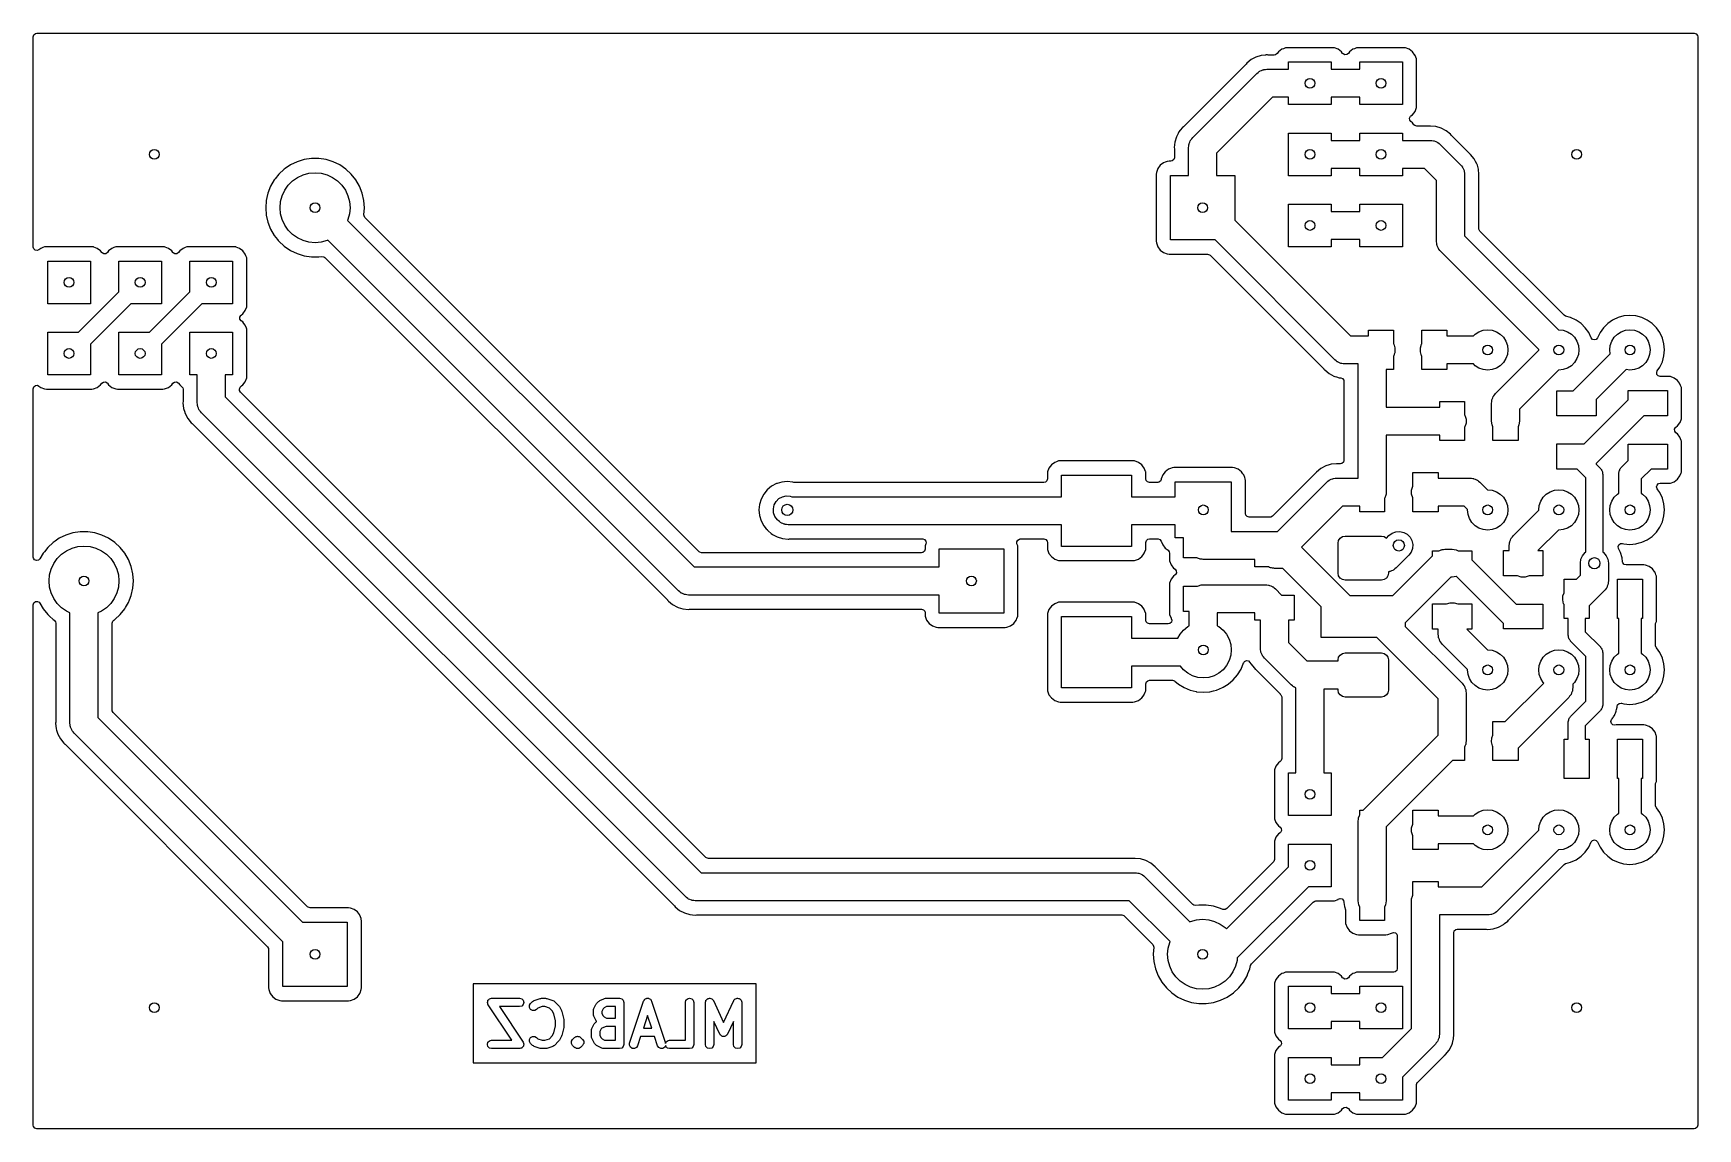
# Model space of a CAD drawing. Extents: x 0.03 to 2.37, y 0.03 to 1.57.
import ezdxf

# ---------------------------------------------------------------- set-up
doc = ezdxf.new("R2010")
doc.units = 0
doc.header["$MEASUREMENT"] = 0
doc.layers.add('BLACK', color=7, linetype='CONTINUOUS')

msp = doc.modelspace()

# ---------------------------------------------------------------- linework, layer by layer
at = {"layer": 'BLACK', "linetype": 'CONTINUOUS'}
for p, q in [((0.0305, 1.568), (0.0326, 1.5698)), ((0.0326, 1.5698), (0.0347, 1.5703)), ((0.0347, 1.5703), (2.3653, 1.5703)), ((2.3653, 1.5703), (2.368, 1.5695)), ((2.368, 1.5695), (2.3698, 1.5674)), ((0.0297, 1.5653), (0.0305, 1.568)), ((0.0297, 1.2697), (0.0297, 1.5653)), ((1.7853, 1.5478), (1.7807, 1.5443)), ((1.7876, 1.5486), (1.7853, 1.5478)), ((1.7853, 1.5478), (1.7853, 1.5478)), ((1.7853, 1.5478), (1.7853, 1.5478)), ((1.7907, 1.5498), (1.7876, 1.5486)), ((1.7931, 1.55), (1.7907, 1.5498)), ((1.7907, 1.5498), (1.7907, 1.5498)), ((1.8569, 1.55), (1.7931, 1.55)), ((1.7931, 1.55), (1.7931, 1.55)), ((1.7931, 1.55), (1.7931, 1.55)), ((1.8593, 1.5498), (1.8569, 1.55)), ((1.8569, 1.55), (1.8569, 1.55)), ((1.8569, 1.55), (1.8569, 1.55)), ((1.8647, 1.5478), (1.8593, 1.5498)), ((1.8593, 1.5498), (1.8593, 1.5498)), ((1.8593, 1.5498), (1.8593, 1.5498)), ((1.8693, 1.5443), (1.8647, 1.5478)), ((1.8853, 1.5478), (1.8807, 1.5443)), ((1.8876, 1.5486), (1.8853, 1.5478)), ((1.8853, 1.5478), (1.8853, 1.5478)), ((1.8853, 1.5478), (1.8853, 1.5478)), ((1.8907, 1.5498), (1.8876, 1.5486)), ((1.8931, 1.55), (1.8907, 1.5498)), ((1.8907, 1.5498), (1.8907, 1.5498)), ((1.9569, 1.55), (1.8931, 1.55)), ((1.8931, 1.55), (1.8931, 1.55)), ((1.8931, 1.55), (1.8931, 1.55)), ((1.9593, 1.5498), (1.9569, 1.55)), ((1.9569, 1.55), (1.9569, 1.55)), ((1.9569, 1.55), (1.9569, 1.55)), ((1.9647, 1.5478), (1.9593, 1.5498)), ((1.9593, 1.5498), (1.9593, 1.5498)), ((1.9593, 1.5498), (1.9593, 1.5498)), ((1.9693, 1.5443), (1.9647, 1.5478)), ((1.9647, 1.5478), (1.9647, 1.5478)), ((1.9647, 1.5478), (1.9647, 1.5478)), ((2.3698, 1.5674), (2.3703, 1.5653)), ((2.3703, 1.5653), (2.3703, 0.0347)), ((1.7347, 1.5265), (1.6475, 1.4393)), ((1.7351, 1.5269), (1.7347, 1.5265)), ((1.7362, 1.5282), (1.7351, 1.5269)), ((1.7351, 1.5269), (1.7351, 1.5269)), ((1.7422, 1.5332), (1.7362, 1.5282)), ((1.7491, 1.5369), (1.7422, 1.5332)), ((1.7566, 1.5391), (1.7491, 1.5369)), ((1.7624, 1.5397), (1.7566, 1.5391)), ((1.7566, 1.5391), (1.7566, 1.5391)), ((1.7566, 1.5391), (1.7566, 1.5391)), ((1.7631, 1.5398), (1.7624, 1.5397)), ((1.7644, 1.5399), (1.7631, 1.5398)), ((1.7655, 1.5398), (1.7644, 1.5399)), ((1.7644, 1.5399), (1.7644, 1.5399)), ((1.7661, 1.5397), (1.7655, 1.5398)), ((1.7666, 1.5397), (1.7661, 1.5397)), ((1.7748, 1.5397), (1.7666, 1.5397)), ((1.7765, 1.54), (1.7748, 1.5397)), ((1.7787, 1.5417), (1.7765, 1.54)), ((1.7807, 1.5443), (1.7787, 1.5417)), ((1.795, 1.5197), (1.795, 1.53)), ((1.795, 1.53), (1.855, 1.53)), ((1.855, 1.53), (1.855, 1.5197)), ((1.871, 1.542), (1.8693, 1.5443)), ((1.8715, 1.5415), (1.871, 1.542)), ((1.8739, 1.5401), (1.8715, 1.5415)), ((1.8767, 1.5403), (1.8739, 1.5401)), ((1.879, 1.542), (1.8767, 1.5403)), ((1.8807, 1.5443), (1.879, 1.542)), ((1.8807, 1.5443), (1.8807, 1.5443)), ((1.8807, 1.5443), (1.8807, 1.5443)), ((1.895, 1.5197), (1.895, 1.53)), ((1.895, 1.53), (1.955, 1.53)), ((1.955, 1.53), (1.955, 1.47)), ((1.9727, 1.5397), (1.9693, 1.5443)), ((1.9728, 1.5397), (1.9727, 1.5397)), ((1.973, 1.5391), (1.9728, 1.5397)), ((1.9748, 1.5343), (1.973, 1.5391)), ((1.975, 1.5319), (1.9748, 1.5343)), ((1.9748, 1.5343), (1.9748, 1.5343)), ((1.975, 1.4681), (1.975, 1.5319)), ((1.975, 1.5319), (1.975, 1.5319)), ((1.6601, 1.4236), (1.7505, 1.5139)), ((1.7505, 1.5139), (1.7521, 1.5152)), ((1.7521, 1.5152), (1.7537, 1.5166)), ((1.7537, 1.5166), (1.7544, 1.5169)), ((1.7544, 1.5169), (1.7549, 1.5173)), ((1.7549, 1.5173), (1.7569, 1.518)), ((1.7569, 1.518), (1.7588, 1.5189)), ((1.7588, 1.5189), (1.7595, 1.519)), ((1.7595, 1.519), (1.7602, 1.5192)), ((1.7602, 1.5192), (1.7623, 1.5194)), ((1.7623, 1.5194), (1.7644, 1.5197)), ((1.7644, 1.5197), (1.795, 1.5197)), ((1.855, 1.5197), (1.895, 1.5197)), ((1.7725, 1.4803), (1.6937, 1.4015)), ((1.795, 1.4803), (1.7725, 1.4803)), ((1.795, 1.47), (1.795, 1.4803)), ((1.895, 1.4803), (1.855, 1.4803)), ((1.855, 1.4803), (1.855, 1.47)), ((1.895, 1.47), (1.895, 1.4803)), ((1.855, 1.47), (1.795, 1.47)), ((1.955, 1.47), (1.895, 1.47)), ((1.9651, 1.4511), (1.9665, 1.4535)), ((1.9665, 1.4535), (1.967, 1.454)), ((1.967, 1.454), (1.9693, 1.4557)), ((1.9693, 1.4557), (1.9728, 1.4603)), ((1.9728, 1.4603), (1.9748, 1.4657)), ((1.9728, 1.4603), (1.9728, 1.4603)), ((1.9748, 1.4657), (1.975, 1.4681)), ((1.9748, 1.4657), (1.9748, 1.4657)), ((1.975, 1.4681), (1.975, 1.4681)), ((1.6396, 1.4295), (1.6372, 1.4249)), ((1.6408, 1.4318), (1.6396, 1.4295)), ((1.6396, 1.4295), (1.6396, 1.4295)), ((1.6426, 1.434), (1.6408, 1.4318)), ((1.6458, 1.4379), (1.6426, 1.434)), ((1.6471, 1.4389), (1.6458, 1.4379)), ((1.6475, 1.4393), (1.6471, 1.4389)), ((1.795, 1.37), (1.795, 1.43)), ((1.795, 1.43), (1.855, 1.43)), ((1.855, 1.43), (1.855, 1.4197)), ((1.895, 1.4197), (1.895, 1.43)), ((1.895, 1.43), (1.955, 1.43)), ((1.955, 1.43), (1.955, 1.4197)), ((1.9653, 1.4483), (1.9651, 1.4511)), ((1.967, 1.446), (1.9653, 1.4483)), ((1.9693, 1.4443), (1.967, 1.446)), ((1.9713, 1.4417), (1.9693, 1.4443)), ((1.9725, 1.4405), (1.9713, 1.4417)), ((1.9752, 1.4397), (1.9725, 1.4405)), ((1.9922, 1.4397), (1.9752, 1.4397)), ((1.9927, 1.4397), (1.9922, 1.4397)), ((1.9944, 1.4399), (1.9927, 1.4397)), ((2.0022, 1.4391), (1.9944, 1.4399)), ((1.9944, 1.4399), (1.9944, 1.4399)), ((2.0094, 1.4369), (2.0022, 1.4391)), ((2.0022, 1.4391), (2.0022, 1.4391)), ((2.0022, 1.4391), (2.0022, 1.4391)), ((2.0096, 1.4369), (2.0094, 1.4369)), ((2.0165, 1.4332), (2.0096, 1.4369)), ((2.0226, 1.4282), (2.0165, 1.4332)), ((2.0237, 1.4269), (2.0226, 1.4282)), ((1.6349, 1.4174), (1.6341, 1.4096)), ((1.6341, 1.4096), (1.6341, 1.4096)), ((1.6341, 1.4096), (1.6343, 1.4079)), ((1.6343, 1.4079), (1.6343, 1.4075)), ((1.6343, 1.4075), (1.6343, 1.3953)), ((1.6372, 1.4249), (1.6349, 1.4174)), ((1.6349, 1.4174), (1.6349, 1.4174)), ((1.6372, 1.4249), (1.6372, 1.4249)), ((1.6543, 1.4096), (1.6546, 1.4117)), ((1.6543, 1.3703), (1.6543, 1.4096)), ((1.6546, 1.4117), (1.6548, 1.4138)), ((1.6548, 1.4138), (1.655, 1.4145)), ((1.655, 1.4145), (1.6551, 1.4152)), ((1.6551, 1.4152), (1.656, 1.4171)), ((1.656, 1.4171), (1.6567, 1.4191)), ((1.6567, 1.4191), (1.6572, 1.4196)), ((1.6572, 1.4196), (1.6575, 1.4203)), ((1.6575, 1.4203), (1.6588, 1.4219)), ((1.6588, 1.4219), (1.6601, 1.4236)), ((1.855, 1.4197), (1.895, 1.4197)), ((1.955, 1.4197), (1.9944, 1.4197)), ((1.9944, 1.4197), (1.9965, 1.4194)), ((1.9965, 1.4194), (1.9986, 1.4192)), ((1.9986, 1.4192), (1.9992, 1.419)), ((1.9992, 1.419), (1.9999, 1.4189)), ((1.9999, 1.4189), (2.0018, 1.418)), ((2.0018, 1.418), (2.0038, 1.4173)), ((2.0038, 1.4173), (2.0044, 1.4169)), ((2.0044, 1.4169), (2.005, 1.4166)), ((2.005, 1.4166), (2.0066, 1.4152)), ((2.0066, 1.4152), (2.0083, 1.4139)), ((2.0083, 1.4139), (2.0368, 1.3855)), ((2.024, 1.4265), (2.0237, 1.4269)), ((2.0494, 1.4012), (2.024, 1.4265)), ((0.3913, 1.3851), (0.3837, 1.38)), ((0.4006, 1.3896), (0.3913, 1.3851)), ((0.3913, 1.3851), (0.3913, 1.3851)), ((0.3913, 1.3851), (0.3913, 1.3851)), ((0.4105, 1.3927), (0.4006, 1.3896)), ((0.4006, 1.3896), (0.4006, 1.3896)), ((0.4006, 1.3896), (0.4006, 1.3896)), ((0.4208, 1.3942), (0.4105, 1.3927)), ((0.4105, 1.3927), (0.4105, 1.3927)), ((0.4105, 1.3927), (0.4105, 1.3927)), ((0.4312, 1.3942), (0.4208, 1.3942)), ((0.4414, 1.3927), (0.4312, 1.3942)), ((0.4513, 1.3896), (0.4414, 1.3927)), ((0.4414, 1.3927), (0.4414, 1.3927)), ((0.4414, 1.3927), (0.4414, 1.3927)), ((0.4607, 1.3851), (0.4513, 1.3896)), ((0.4513, 1.3896), (0.4513, 1.3896)), ((0.4513, 1.3896), (0.4513, 1.3896)), ((0.4693, 1.3793), (0.4607, 1.3851)), ((1.6144, 1.3846), (1.611, 1.38)), ((1.619, 1.388), (1.6144, 1.3846)), ((1.6214, 1.3889), (1.619, 1.388)), ((1.619, 1.388), (1.619, 1.388)), ((1.619, 1.388), (1.619, 1.388)), ((1.6244, 1.39), (1.6214, 1.3889)), ((1.6268, 1.3903), (1.6244, 1.39)), ((1.6244, 1.39), (1.6244, 1.39)), ((1.6294, 1.3903), (1.6268, 1.3903)), ((1.6268, 1.3903), (1.6268, 1.3903)), ((1.6268, 1.3903), (1.6268, 1.3903)), ((1.6314, 1.3907), (1.6294, 1.3903)), ((1.6335, 1.3926), (1.6314, 1.3907)), ((1.6343, 1.3953), (1.6335, 1.3926)), ((1.6937, 1.4015), (1.6937, 1.3703)), ((2.0368, 1.3855), (2.038, 1.3838)), ((2.038, 1.3838), (2.0394, 1.3822)), ((2.0394, 1.3822), (2.0397, 1.3815)), ((2.0397, 1.3815), (2.0401, 1.381)), ((2.0401, 1.381), (2.0408, 1.379)), ((2.0497, 1.4008), (2.0494, 1.4012)), ((2.051, 1.3997), (2.0497, 1.4008)), ((2.056, 1.3937), (2.051, 1.3997)), ((2.058, 1.39), (2.056, 1.3937)), ((2.0597, 1.3868), (2.058, 1.39)), ((2.0604, 1.3846), (2.0597, 1.3868)), ((2.0597, 1.3868), (2.0597, 1.3868)), ((2.0597, 1.3868), (2.0597, 1.3868)), ((2.062, 1.3793), (2.0604, 1.3846)), ((0.3686, 1.3641), (0.3634, 1.3551)), ((0.3699, 1.3657), (0.3686, 1.3641)), ((0.3751, 1.3722), (0.3699, 1.3657)), ((0.3827, 1.3793), (0.3751, 1.3722)), ((0.3837, 1.38), (0.3827, 1.3793)), ((0.3883, 1.3566), (0.3944, 1.3627)), ((0.3944, 1.3627), (0.4014, 1.3676)), ((0.4014, 1.3676), (0.4092, 1.3712)), ((0.4092, 1.3712), (0.4174, 1.3735)), ((0.4174, 1.3735), (0.426, 1.3742)), ((0.426, 1.3742), (0.4345, 1.3735)), ((0.4345, 1.3735), (0.4428, 1.3712)), ((0.4428, 1.3712), (0.4506, 1.3676)), ((0.4506, 1.3676), (0.4576, 1.3627)), ((0.4576, 1.3627), (0.4637, 1.3566)), ((0.4769, 1.3722), (0.4693, 1.3793)), ((0.4833, 1.3641), (0.4769, 1.3722)), ((0.4885, 1.3551), (0.4833, 1.3641)), ((1.609, 1.3746), (1.6087, 1.3722)), ((1.6087, 1.3722), (1.6087, 1.2778)), ((1.611, 1.38), (1.609, 1.3746)), ((1.609, 1.3746), (1.609, 1.3746)), ((1.611, 1.38), (1.611, 1.38)), ((1.6287, 1.2797), (1.6287, 1.3703)), ((1.6287, 1.3703), (1.6543, 1.3703)), ((1.6937, 1.3703), (1.7193, 1.3703)), ((1.7193, 1.3703), (1.7193, 1.3076)), ((1.855, 1.37), (1.795, 1.37)), ((1.895, 1.3803), (1.855, 1.3803)), ((1.855, 1.3803), (1.855, 1.37)), ((1.895, 1.37), (1.895, 1.3803)), ((1.955, 1.37), (1.895, 1.37)), ((1.9862, 1.3803), (1.955, 1.3803)), ((1.955, 1.3803), (1.955, 1.37)), ((2.0031, 1.3634), (1.9862, 1.3803)), ((2.0031, 1.2772), (2.0031, 1.3634)), ((2.0408, 1.379), (2.0417, 1.3771)), ((2.0417, 1.3771), (2.0418, 1.3764)), ((2.0418, 1.3764), (2.0421, 1.3757)), ((2.0421, 1.3757), (2.0422, 1.3736)), ((2.0422, 1.3736), (2.0425, 1.3715)), ((2.0425, 1.3715), (2.0425, 1.2853)), ((2.0627, 1.3715), (2.062, 1.3793)), ((2.062, 1.3793), (2.062, 1.3793)), ((2.062, 1.3793), (2.062, 1.3793)), ((2.0625, 1.3693), (2.0626, 1.3698)), ((2.0625, 1.2957), (2.0625, 1.3693)), ((2.0626, 1.3698), (2.0627, 1.3715)), ((2.0627, 1.3715), (2.0627, 1.3715)), ((0.3573, 1.3353), (0.3566, 1.325)), ((0.3582, 1.3394), (0.3573, 1.3353)), ((0.3596, 1.3455), (0.3582, 1.3394)), ((0.3634, 1.3551), (0.3596, 1.3455)), ((0.3634, 1.3551), (0.3634, 1.3551)), ((0.3775, 1.3335), (0.3797, 1.3418)), ((0.3797, 1.3418), (0.3834, 1.3496)), ((0.3834, 1.3496), (0.3883, 1.3566)), ((0.4637, 1.3566), (0.4686, 1.3496)), ((0.4686, 1.3496), (0.4722, 1.3418)), ((0.4722, 1.3418), (0.4744, 1.3335)), ((0.4923, 1.3455), (0.4885, 1.3551)), ((0.4946, 1.3353), (0.4923, 1.3455)), ((0.4954, 1.325), (0.4946, 1.3353)), ((0.3566, 1.325), (0.3573, 1.3147)), ((0.3573, 1.3147), (0.3573, 1.3147)), ((0.3573, 1.3147), (0.3573, 1.3147)), ((0.3573, 1.3147), (0.3596, 1.3045)), ((0.3768, 1.325), (0.3775, 1.3335)), ((0.3775, 1.3165), (0.3768, 1.325)), ((0.3797, 1.3082), (0.3775, 1.3165)), ((0.4744, 1.3165), (0.4722, 1.3082)), ((0.4744, 1.3335), (0.4752, 1.325)), ((0.4752, 1.325), (0.4744, 1.3165)), ((0.4947, 1.3149), (0.4954, 1.325)), ((0.4948, 1.3135), (0.4947, 1.3149)), ((0.4961, 1.311), (0.4948, 1.3135)), ((0.849, 0.9582), (0.4961, 1.311)), ((1.795, 1.27), (1.795, 1.33)), ((1.795, 1.33), (1.855, 1.33)), ((1.855, 1.33), (1.855, 1.3197)), ((1.855, 1.3197), (1.895, 1.3197)), ((1.895, 1.3197), (1.895, 1.33)), ((1.895, 1.33), (1.955, 1.33)), ((1.955, 1.33), (1.955, 1.27)), ((0.3596, 1.3045), (0.3634, 1.2949)), ((0.3634, 1.2949), (0.3634, 1.2949)), ((0.3634, 1.2949), (0.3686, 1.2859)), ((0.3834, 1.3004), (0.3797, 1.3082)), ((0.3883, 1.2934), (0.3834, 1.3004)), ((0.3944, 1.2873), (0.3883, 1.2934)), ((0.4722, 1.3082), (0.4717, 1.3071)), ((0.4717, 1.3071), (0.9591, 0.8197)), ((1.7193, 1.3076), (1.8822, 1.1447)), ((2.0627, 1.2946), (2.0625, 1.2957)), ((2.064, 1.2922), (2.0627, 1.2946)), ((2.1824, 1.1738), (2.064, 1.2922)), ((0.0303, 1.2673), (0.0297, 1.2697)), ((0.0323, 1.2654), (0.0303, 1.2673)), ((0.035, 1.2648), (0.0323, 1.2654)), ((0.0376, 1.2658), (0.035, 1.2648)), ((0.0403, 1.2678), (0.0376, 1.2658)), ((0.0431, 1.2688), (0.0403, 1.2678)), ((0.0457, 1.2698), (0.0431, 1.2688)), ((0.0481, 1.27), (0.0457, 1.2698)), ((0.0457, 1.2698), (0.0457, 1.2698)), ((0.1119, 1.27), (0.0481, 1.27)), ((0.0481, 1.27), (0.0481, 1.27)), ((0.0481, 1.27), (0.0481, 1.27)), ((0.1143, 1.2698), (0.1119, 1.27)), ((0.1119, 1.27), (0.1119, 1.27)), ((0.1119, 1.27), (0.1119, 1.27)), ((0.115, 1.2695), (0.1143, 1.2698)), ((0.1143, 1.2698), (0.1143, 1.2698)), ((0.1143, 1.2698), (0.1143, 1.2698)), ((0.1143, 1.2698), (0.1143, 1.2698)), ((0.1143, 1.2698), (0.1143, 1.2698)), ((0.1197, 1.2678), (0.115, 1.2695)), ((0.1243, 1.2643), (0.1197, 1.2678)), ((0.1197, 1.2678), (0.1197, 1.2678)), ((0.1197, 1.2678), (0.1197, 1.2678)), ((0.126, 1.262), (0.1243, 1.2643)), ((0.1357, 1.2643), (0.134, 1.262)), ((0.1403, 1.2678), (0.1357, 1.2643)), ((0.1431, 1.2688), (0.1403, 1.2678)), ((0.1403, 1.2678), (0.1403, 1.2678)), ((0.1403, 1.2678), (0.1403, 1.2678)), ((0.1457, 1.2698), (0.1431, 1.2688)), ((0.1481, 1.27), (0.1457, 1.2698)), ((0.1457, 1.2698), (0.1457, 1.2698)), ((0.2119, 1.27), (0.1481, 1.27)), ((0.1481, 1.27), (0.1481, 1.27)), ((0.1481, 1.27), (0.1481, 1.27)), ((0.2143, 1.2698), (0.2119, 1.27)), ((0.2119, 1.27), (0.2119, 1.27)), ((0.2119, 1.27), (0.2119, 1.27)), ((0.215, 1.2695), (0.2143, 1.2698)), ((0.2143, 1.2698), (0.2143, 1.2698)), ((0.2143, 1.2698), (0.2143, 1.2698)), ((0.2143, 1.2698), (0.2143, 1.2698)), ((0.2143, 1.2698), (0.2143, 1.2698)), ((0.2197, 1.2678), (0.215, 1.2695)), ((0.2243, 1.2643), (0.2197, 1.2678)), ((0.2197, 1.2678), (0.2197, 1.2678)), ((0.2197, 1.2678), (0.2197, 1.2678)), ((0.226, 1.262), (0.2243, 1.2643)), ((0.2357, 1.2643), (0.234, 1.262)), ((0.2403, 1.2678), (0.2357, 1.2643)), ((0.2431, 1.2688), (0.2403, 1.2678)), ((0.2403, 1.2678), (0.2403, 1.2678)), ((0.2403, 1.2678), (0.2403, 1.2678)), ((0.2457, 1.2698), (0.2431, 1.2688)), ((0.2481, 1.27), (0.2457, 1.2698)), ((0.2457, 1.2698), (0.2457, 1.2698)), ((0.3119, 1.27), (0.2481, 1.27)), ((0.2481, 1.27), (0.2481, 1.27)), ((0.2481, 1.27), (0.2481, 1.27)), ((0.3143, 1.2698), (0.3119, 1.27)), ((0.3119, 1.27), (0.3119, 1.27)), ((0.3119, 1.27), (0.3119, 1.27)), ((0.315, 1.2695), (0.3143, 1.2698)), ((0.3143, 1.2698), (0.3143, 1.2698)), ((0.3143, 1.2698), (0.3143, 1.2698)), ((0.3143, 1.2698), (0.3143, 1.2698)), ((0.3143, 1.2698), (0.3143, 1.2698)), ((0.3197, 1.2678), (0.315, 1.2695)), ((0.3243, 1.2643), (0.3197, 1.2678)), ((0.3197, 1.2678), (0.3197, 1.2678)), ((0.3197, 1.2678), (0.3197, 1.2678)), ((0.3277, 1.2597), (0.3243, 1.2643)), ((0.3686, 1.2859), (0.3732, 1.2802)), ((0.3732, 1.2802), (0.374, 1.2791)), ((0.374, 1.2791), (0.3751, 1.2778)), ((0.3751, 1.2778), (0.3827, 1.2707)), ((0.3827, 1.2707), (0.3827, 1.2707)), ((0.3827, 1.2707), (0.3913, 1.2649)), ((0.3913, 1.2649), (0.3913, 1.2649)), ((0.3913, 1.2649), (0.4006, 1.2604)), ((0.4014, 1.2824), (0.3944, 1.2873)), ((0.4092, 1.2788), (0.4014, 1.2824)), ((0.4174, 1.2765), (0.4092, 1.2788)), ((0.426, 1.2758), (0.4174, 1.2765)), ((0.4345, 1.2765), (0.426, 1.2758)), ((0.4428, 1.2788), (0.4345, 1.2765)), ((0.4439, 1.2793), (0.4428, 1.2788)), ((0.9371, 0.7861), (0.4439, 1.2793)), ((1.6087, 1.2778), (1.609, 1.2754)), ((1.609, 1.2754), (1.609, 1.2754)), ((1.609, 1.2754), (1.611, 1.27)), ((1.611, 1.27), (1.611, 1.27)), ((1.611, 1.27), (1.6144, 1.2654)), ((1.6144, 1.2654), (1.619, 1.262)), ((1.6915, 1.2797), (1.6287, 1.2797)), ((1.8601, 1.1111), (1.6915, 1.2797)), ((1.855, 1.27), (1.795, 1.27)), ((1.895, 1.2803), (1.855, 1.2803)), ((1.855, 1.2803), (1.855, 1.27)), ((1.895, 1.27), (1.895, 1.2803)), ((1.955, 1.27), (1.895, 1.27)), ((2.0034, 1.2751), (2.0031, 1.2772)), ((2.0036, 1.273), (2.0034, 1.2751)), ((2.0038, 1.2723), (2.0036, 1.273)), ((2.0039, 1.2716), (2.0038, 1.2723)), ((2.0048, 1.2697), (2.0039, 1.2716)), ((2.0056, 1.2677), (2.0048, 1.2697)), ((2.006, 1.2672), (2.0056, 1.2677)), ((2.0063, 1.2665), (2.006, 1.2672)), ((2.0077, 1.2649), (2.0063, 1.2665)), ((2.0089, 1.2632), (2.0077, 1.2649)), ((2.0425, 1.2853), (2.1745, 1.1533)), ((0.05, 1.19), (0.05, 1.25)), ((0.05, 1.25), (0.11, 1.25)), ((0.11, 1.25), (0.11, 1.19)), ((0.1265, 1.2615), (0.126, 1.262)), ((0.1289, 1.2601), (0.1265, 1.2615)), ((0.1317, 1.2603), (0.1289, 1.2601)), ((0.134, 1.262), (0.1317, 1.2603)), ((0.15, 1.2067), (0.15, 1.25)), ((0.15, 1.25), (0.21, 1.25)), ((0.21, 1.25), (0.21, 1.19)), ((0.2265, 1.2615), (0.226, 1.262)), ((0.2289, 1.2601), (0.2265, 1.2615)), ((0.2317, 1.2603), (0.2289, 1.2601)), ((0.234, 1.262), (0.2317, 1.2603)), ((0.25, 1.2067), (0.25, 1.25)), ((0.25, 1.25), (0.31, 1.25)), ((0.31, 1.25), (0.31, 1.19)), ((0.3278, 1.2597), (0.3277, 1.2597)), ((0.3286, 1.2573), (0.3278, 1.2597)), ((0.3298, 1.2543), (0.3286, 1.2573)), ((0.33, 1.2519), (0.3298, 1.2543)), ((0.3298, 1.2543), (0.3298, 1.2543)), ((0.33, 1.1881), (0.33, 1.2519)), ((0.33, 1.2519), (0.33, 1.2519)), ((0.4006, 1.2604), (0.4006, 1.2604)), ((0.4006, 1.2604), (0.4105, 1.2573)), ((0.4105, 1.2573), (0.4105, 1.2573)), ((0.4105, 1.2573), (0.4105, 1.2573)), ((0.4105, 1.2573), (0.4208, 1.2558)), ((0.4208, 1.2558), (0.4208, 1.2558)), ((0.4208, 1.2558), (0.4312, 1.2558)), ((0.4312, 1.2558), (0.4356, 1.2564)), ((0.4312, 1.2558), (0.4312, 1.2558)), ((0.4356, 1.2564), (0.4383, 1.256)), ((0.4383, 1.256), (0.4398, 1.255)), ((0.4398, 1.255), (0.9214, 0.7735)), ((1.619, 1.262), (1.619, 1.262)), ((1.619, 1.262), (1.6244, 1.26)), ((1.6244, 1.26), (1.6244, 1.26)), ((1.6244, 1.26), (1.6268, 1.2597)), ((1.6268, 1.2597), (1.6268, 1.2597)), ((1.6268, 1.2597), (1.6811, 1.2597)), ((1.6811, 1.2597), (1.6838, 1.2589)), ((1.6838, 1.2589), (1.6846, 1.2583)), ((1.6846, 1.2583), (1.8444, 1.0985)), ((2.1467, 1.1255), (2.0089, 1.2632)), ((0.0933, 1.15), (0.15, 1.2067)), ((0.1933, 1.15), (0.25, 1.2067)), ((0.11, 1.19), (0.05, 1.19)), ((0.1667, 1.19), (0.11, 1.1333)), ((0.21, 1.19), (0.1667, 1.19)), ((0.2667, 1.19), (0.21, 1.1333)), ((0.31, 1.19), (0.2667, 1.19)), ((0.3201, 1.1711), (0.3215, 1.1735)), ((0.3203, 1.1683), (0.3201, 1.1711)), ((0.3215, 1.1735), (0.322, 1.174)), ((0.322, 1.174), (0.3243, 1.1757)), ((0.3243, 1.1757), (0.3278, 1.1803)), ((0.3278, 1.1803), (0.3298, 1.1857)), ((0.3278, 1.1803), (0.3278, 1.1803)), ((0.3298, 1.1857), (0.33, 1.1881)), ((0.3298, 1.1857), (0.3298, 1.1857)), ((0.33, 1.1881), (0.33, 1.1881)), ((2.1846, 1.1725), (2.1824, 1.1738)), ((2.1916, 1.1706), (2.1846, 1.1725)), ((2.1993, 1.167), (2.1916, 1.1706)), ((2.2584, 1.1706), (2.2514, 1.1673)), ((2.2666, 1.1728), (2.2584, 1.1706)), ((2.275, 1.1736), (2.2666, 1.1728)), ((2.2834, 1.1728), (2.275, 1.1736)), ((2.2916, 1.1706), (2.2834, 1.1728)), ((2.2993, 1.167), (2.2916, 1.1706)), ((0.05, 1.09), (0.05, 1.15)), ((0.05, 1.15), (0.0933, 1.15)), ((0.15, 1.09), (0.15, 1.15)), ((0.15, 1.15), (0.1933, 1.15)), ((0.25, 1.09), (0.25, 1.15)), ((0.25, 1.15), (0.31, 1.15)), ((0.31, 1.15), (0.31, 1.09)), ((0.322, 1.166), (0.3203, 1.1683)), ((0.3243, 1.1643), (0.322, 1.166)), ((0.3258, 1.1623), (0.3243, 1.1643)), ((0.3278, 1.1597), (0.3258, 1.1623)), ((0.3293, 1.1556), (0.3278, 1.1597)), ((0.3298, 1.1543), (0.3293, 1.1556)), ((0.33, 1.1519), (0.3298, 1.1543)), ((0.3298, 1.1543), (0.3298, 1.1543)), ((0.33, 1.0881), (0.33, 1.1519)), ((0.33, 1.1519), (0.33, 1.1519)), ((1.9075, 1.1447), (1.9075, 1.1526)), ((1.9075, 1.1526), (1.9425, 1.1526)), ((1.9425, 1.1526), (1.9425, 1.1338)), ((1.9823, 1.1335), (1.9823, 1.1526)), ((1.9823, 1.1526), (2.0177, 1.1526)), ((2.0177, 1.1526), (2.0177, 1.1447)), ((2.0548, 1.1447), (2.0573, 1.1472)), ((2.0573, 1.1472), (2.0627, 1.1505)), ((2.0627, 1.1505), (2.0687, 1.1526)), ((2.0687, 1.1526), (2.075, 1.1533)), ((2.075, 1.1533), (2.0813, 1.1526)), ((2.0813, 1.1526), (2.0873, 1.1505)), ((2.0873, 1.1505), (2.0927, 1.1472)), ((2.0927, 1.1472), (2.0972, 1.1427)), ((2.1745, 1.1533), (2.175, 1.1533)), ((2.175, 1.1533), (2.1813, 1.1526)), ((2.1813, 1.1526), (2.1873, 1.1505)), ((2.1873, 1.1505), (2.1927, 1.1472)), ((2.1927, 1.1472), (2.1972, 1.1427)), ((2.2062, 1.1622), (2.1993, 1.167)), ((2.2122, 1.1562), (2.2062, 1.1622)), ((2.217, 1.1493), (2.2122, 1.1562)), ((2.2122, 1.1562), (2.2122, 1.1562)), ((2.2122, 1.1562), (2.2122, 1.1562)), ((2.2205, 1.1419), (2.217, 1.1493)), ((2.217, 1.1493), (2.217, 1.1493)), ((2.233, 1.1493), (2.2295, 1.1419)), ((2.2378, 1.1562), (2.233, 1.1493)), ((2.2438, 1.1622), (2.2378, 1.1562)), ((2.2378, 1.1562), (2.2378, 1.1562)), ((2.2507, 1.167), (2.2438, 1.1622)), ((2.2438, 1.1622), (2.2438, 1.1622)), ((2.2514, 1.1673), (2.2507, 1.167)), ((2.2528, 1.1427), (2.2573, 1.1472)), ((2.2573, 1.1472), (2.2627, 1.1505)), ((2.2627, 1.1505), (2.2687, 1.1526)), ((2.2687, 1.1526), (2.275, 1.1533)), ((2.275, 1.1533), (2.2813, 1.1526)), ((2.2813, 1.1526), (2.2873, 1.1505)), ((2.2873, 1.1505), (2.2927, 1.1472)), ((2.2927, 1.1472), (2.2972, 1.1427)), ((2.3062, 1.1622), (2.2993, 1.167)), ((2.3122, 1.1562), (2.3062, 1.1622)), ((2.317, 1.1493), (2.3122, 1.1562)), ((2.3122, 1.1562), (2.3122, 1.1562)), ((2.3122, 1.1562), (2.3122, 1.1562)), ((2.3206, 1.1416), (2.317, 1.1493)), ((2.317, 1.1493), (2.317, 1.1493)), ((0.11, 1.1333), (0.11, 1.09)), ((0.21, 1.1333), (0.21, 1.09)), ((1.8822, 1.1447), (1.9075, 1.1447)), ((1.9425, 1.1338), (1.9429, 1.1332)), ((1.9429, 1.1332), (1.9431, 1.1325)), ((1.9431, 1.1325), (1.9434, 1.1319)), ((1.9434, 1.1319), (1.9439, 1.1298)), ((1.9439, 1.1298), (1.9445, 1.1278)), ((1.9445, 1.1278), (1.9445, 1.1271)), ((1.9445, 1.1271), (1.9446, 1.1264)), ((1.9446, 1.1264), (1.9445, 1.1243)), ((1.9445, 1.1243), (1.9445, 1.1222)), ((1.9805, 1.1278), (1.9821, 1.1332)), ((1.9805, 1.1222), (1.9805, 1.1278)), ((1.9821, 1.1332), (1.9823, 1.1335)), ((2.0177, 1.1447), (2.0548, 1.1447)), ((2.0861, 1.0639), (2.1467, 1.1245)), ((2.0972, 1.1427), (2.1005, 1.1373)), ((2.1005, 1.1373), (2.1026, 1.1313)), ((2.1026, 1.1313), (2.1033, 1.125)), ((2.1033, 1.125), (2.1026, 1.1187)), ((2.1467, 1.125), (2.1467, 1.1255)), ((2.1467, 1.1245), (2.1467, 1.125)), ((2.1972, 1.1427), (2.2005, 1.1373)), ((2.2005, 1.1373), (2.2026, 1.1313)), ((2.2026, 1.1313), (2.2033, 1.125)), ((2.2033, 1.125), (2.2026, 1.1187)), ((2.2223, 1.1398), (2.2205, 1.1419)), ((2.225, 1.139), (2.2223, 1.1398)), ((2.2276, 1.1398), (2.225, 1.139)), ((2.2295, 1.1419), (2.2276, 1.1398)), ((2.2467, 1.125), (2.2474, 1.1313)), ((2.2473, 1.1195), (2.2467, 1.125)), ((2.2474, 1.1313), (2.2495, 1.1373)), ((2.2495, 1.1373), (2.2528, 1.1427)), ((2.2972, 1.1427), (2.3005, 1.1373)), ((2.3005, 1.1373), (2.3026, 1.1313)), ((2.3026, 1.1313), (2.3033, 1.125)), ((2.3033, 1.125), (2.3026, 1.1187)), ((2.3228, 1.1334), (2.3206, 1.1416)), ((2.3236, 1.125), (2.3228, 1.1334)), ((2.3228, 1.1166), (2.3236, 1.125)), ((1.8618, 1.1098), (1.8601, 1.1111)), ((1.8634, 1.1084), (1.8618, 1.1098)), ((1.864, 1.1081), (1.8634, 1.1084)), ((1.8646, 1.1077), (1.864, 1.1081)), ((1.8666, 1.107), (1.8646, 1.1077)), ((1.8685, 1.1061), (1.8666, 1.107)), ((1.8692, 1.106), (1.8685, 1.1061)), ((1.8698, 1.1058), (1.8692, 1.106)), ((1.8719, 1.1056), (1.8698, 1.1058)), ((1.874, 1.1053), (1.8719, 1.1056)), ((1.8928, 1.1053), (1.874, 1.1053)), ((1.8928, 1.025), (1.8928, 1.1053)), ((1.9429, 1.1168), (1.9425, 1.1162)), ((1.9425, 1.1162), (1.9425, 1.1162)), ((1.9425, 1.1162), (1.9425, 1.0974)), ((1.9435, 1.1188), (1.9429, 1.1168)), ((1.9442, 1.1208), (1.9435, 1.1188)), ((1.9443, 1.1215), (1.9442, 1.1208)), ((1.9445, 1.1222), (1.9443, 1.1215)), ((1.9821, 1.1168), (1.9805, 1.1222)), ((1.9823, 1.1165), (1.9821, 1.1168)), ((1.9823, 1.0974), (1.9823, 1.1165)), ((2.0548, 1.1053), (2.0177, 1.1053)), ((2.0177, 1.1053), (2.0177, 1.0974)), ((2.0573, 1.1028), (2.0548, 1.1053)), ((2.0627, 1.0995), (2.0573, 1.1028)), ((2.0927, 1.1028), (2.0873, 1.0995)), ((2.0972, 1.1073), (2.0927, 1.1028)), ((2.1005, 1.1127), (2.0972, 1.1073)), ((2.1026, 1.1187), (2.1005, 1.1127)), ((2.1927, 1.1028), (2.1873, 1.0995)), ((2.1972, 1.1073), (2.1927, 1.1028)), ((2.1952, 1.0675), (2.2473, 1.1195)), ((2.2005, 1.1127), (2.1972, 1.1073)), ((2.2026, 1.1187), (2.2005, 1.1127)), ((2.2927, 1.1028), (2.2873, 1.0995)), ((2.2972, 1.1073), (2.2927, 1.1028)), ((2.3005, 1.1127), (2.2972, 1.1073)), ((2.3026, 1.1187), (2.3005, 1.1127)), ((2.3134, 1.0955), (2.317, 1.1007)), ((2.317, 1.1007), (2.3206, 1.1084)), ((2.3206, 1.1084), (2.3228, 1.1166)), ((2.3206, 1.1084), (2.3206, 1.1084)), ((0.11, 1.09), (0.05, 1.09)), ((0.1243, 1.0757), (0.126, 1.078)), ((0.126, 1.078), (0.1283, 1.0797)), ((0.1283, 1.0797), (0.1311, 1.0799)), ((0.1311, 1.0799), (0.1335, 1.0785)), ((0.1335, 1.0785), (0.134, 1.078)), ((0.134, 1.078), (0.1357, 1.0757)), ((0.21, 1.09), (0.15, 1.09)), ((0.2243, 1.0757), (0.226, 1.078)), ((0.226, 1.078), (0.2283, 1.0797)), ((0.2283, 1.0797), (0.2311, 1.0799)), ((0.2311, 1.0799), (0.2335, 1.0785)), ((0.2335, 1.0785), (0.234, 1.078)), ((0.234, 1.078), (0.2357, 1.0757)), ((0.2603, 1.09), (0.25, 1.09)), ((0.2603, 1.0506), (0.2603, 1.09)), ((0.31, 1.09), (0.2997, 1.09)), ((0.2997, 1.09), (0.2997, 1.0588)), ((0.3243, 1.0757), (0.3278, 1.0803)), ((0.3278, 1.0803), (0.3298, 1.0857)), ((0.3278, 1.0803), (0.3278, 1.0803)), ((0.3298, 1.0857), (0.33, 1.0881)), ((0.3298, 1.0857), (0.3298, 1.0857)), ((0.33, 1.0881), (0.33, 1.0881)), ((1.8444, 1.0985), (1.8447, 1.0981)), ((1.8447, 1.0981), (1.8458, 1.0968)), ((1.8458, 1.0968), (1.8519, 1.0918)), ((1.8519, 1.0918), (1.8587, 1.0881)), ((1.8587, 1.0881), (1.8587, 1.0881)), ((1.8587, 1.0881), (1.8598, 1.0878)), ((1.8598, 1.0878), (1.8598, 1.0878)), ((1.8598, 1.0878), (1.8598, 1.0878)), ((1.8598, 1.0878), (1.8625, 1.087)), ((1.8625, 1.087), (1.8662, 1.0859)), ((1.8662, 1.0859), (1.8662, 1.0859)), ((1.8662, 1.0859), (1.8683, 1.0857)), ((1.8683, 1.0857), (1.8709, 1.0846)), ((1.8709, 1.0846), (1.8725, 1.0823)), ((1.8725, 1.0823), (1.8728, 1.0807)), ((1.8728, 1.0807), (1.8728, 1.0272)), ((1.9425, 1.0974), (1.9322, 1.0974)), ((1.9322, 1.0974), (1.9322, 1.0447)), ((2.0177, 1.0974), (1.9823, 1.0974)), ((2.0687, 1.0974), (2.0627, 1.0995)), ((2.075, 1.0967), (2.0687, 1.0974)), ((2.0813, 1.0974), (2.075, 1.0967)), ((2.0873, 1.0995), (2.0813, 1.0974)), ((2.1745, 1.0967), (2.1197, 1.0418)), ((2.175, 1.0967), (2.1745, 1.0967)), ((2.1813, 1.0974), (2.175, 1.0967)), ((2.1873, 1.0995), (2.1813, 1.0974)), ((2.2695, 1.0973), (2.2276, 1.0553)), ((2.275, 1.0967), (2.2695, 1.0973)), ((2.2813, 1.0974), (2.275, 1.0967)), ((2.2873, 1.0995), (2.2813, 1.0974)), ((2.3126, 1.0934), (2.3134, 1.0955)), ((2.313, 1.0906), (2.3126, 1.0934)), ((2.3148, 1.0885), (2.313, 1.0906)), ((2.3175, 1.0877), (2.3148, 1.0885)), ((2.3295, 1.0877), (2.3175, 1.0877)), ((2.3319, 1.0875), (2.3295, 1.0877)), ((2.3295, 1.0877), (2.3295, 1.0877)), ((2.3295, 1.0877), (2.3295, 1.0877)), ((2.3295, 1.0877), (2.3295, 1.0877)), ((2.3373, 1.0854), (2.3319, 1.0875)), ((2.3319, 1.0875), (2.3319, 1.0875)), ((2.3319, 1.0875), (2.3319, 1.0875)), ((2.3419, 1.082), (2.3373, 1.0854)), ((2.3373, 1.0854), (2.3373, 1.0854)), ((2.3373, 1.0854), (2.3373, 1.0854)), ((2.3448, 1.0781), (2.3419, 1.082)), ((2.3453, 1.0774), (2.3448, 1.0781)), ((2.3463, 1.0748), (2.3453, 1.0774)), ((0.0297, 1.0703), (0.0305, 1.073)), ((0.0297, 0.8335), (0.0297, 1.0703)), ((0.0305, 1.073), (0.0326, 1.0748)), ((0.0326, 1.0748), (0.0354, 1.0752)), ((0.0354, 1.0752), (0.0376, 1.0742)), ((0.0376, 1.0742), (0.0403, 1.0722)), ((0.0403, 1.0722), (0.0403, 1.0722)), ((0.0403, 1.0722), (0.0457, 1.0702)), ((0.0457, 1.0702), (0.0457, 1.0702)), ((0.0457, 1.0702), (0.0481, 1.07)), ((0.0481, 1.07), (0.0481, 1.07)), ((0.0481, 1.07), (0.1119, 1.07)), ((0.1119, 1.07), (0.1143, 1.0702)), ((0.1143, 1.0702), (0.1197, 1.0722)), ((0.1143, 1.0702), (0.1143, 1.0702)), ((0.1197, 1.0722), (0.1243, 1.0757)), ((0.1197, 1.0722), (0.1197, 1.0722)), ((0.1357, 1.0757), (0.1403, 1.0722)), ((0.1403, 1.0722), (0.1403, 1.0722)), ((0.1403, 1.0722), (0.1457, 1.0702)), ((0.1457, 1.0702), (0.1457, 1.0702)), ((0.1457, 1.0702), (0.1481, 1.07)), ((0.1481, 1.07), (0.1481, 1.07)), ((0.1481, 1.07), (0.2119, 1.07)), ((0.2119, 1.07), (0.2143, 1.0702)), ((0.2143, 1.0702), (0.2197, 1.0722)), ((0.2143, 1.0702), (0.2143, 1.0702)), ((0.2197, 1.0722), (0.2243, 1.0757)), ((0.2197, 1.0722), (0.2197, 1.0722)), ((0.2357, 1.0757), (0.2383, 1.0737)), ((0.2383, 1.0737), (0.24, 1.0715)), ((0.24, 1.0715), (0.2403, 1.0698)), ((0.2403, 1.0698), (0.2403, 1.0528)), ((0.2997, 1.0588), (0.9688, 0.3897)), ((0.3197, 1.0698), (0.3205, 1.0725)), ((0.3197, 1.0691), (0.3197, 1.0698)), ((0.3198, 1.0681), (0.3197, 1.0691)), ((0.3212, 1.0656), (0.3198, 1.0681)), ((0.3205, 1.0725), (0.3217, 1.0737)), ((0.9756, 0.4112), (0.3212, 1.0656)), ((0.3217, 1.0737), (0.3227, 1.0745)), ((0.3227, 1.0745), (0.3243, 1.0757)), ((0.3243, 1.0757), (0.3243, 1.0757)), ((2.0806, 1.0521), (2.0808, 1.0542)), ((2.0808, 1.0542), (2.081, 1.0548)), ((2.081, 1.0548), (2.0811, 1.0555)), ((2.0811, 1.0555), (2.082, 1.0575)), ((2.082, 1.0575), (2.0827, 1.0594)), ((2.0827, 1.0594), (2.0831, 1.06)), ((2.0831, 1.06), (2.0834, 1.0606)), ((2.0834, 1.0606), (2.0848, 1.0622)), ((2.0848, 1.0622), (2.0861, 1.0639)), ((2.1724, 1.0325), (2.1724, 1.0675)), ((2.1724, 1.0675), (2.1952, 1.0675)), ((2.2106, 0.9927), (2.2724, 1.0546)), ((2.2276, 1.0553), (2.2276, 1.0325)), ((2.2724, 1.0546), (2.2724, 1.0677)), ((2.2724, 1.0677), (2.3276, 1.0677)), ((2.3276, 1.0677), (2.3276, 1.0323)), ((2.3473, 1.072), (2.3463, 1.0748)), ((2.3476, 1.0696), (2.3473, 1.072)), ((2.3473, 1.072), (2.3473, 1.072)), ((2.3476, 1.0304), (2.3476, 1.0696)), ((2.3476, 1.0696), (2.3476, 1.0696)), ((0.2403, 1.0523), (0.2401, 1.0506)), ((0.2401, 1.0506), (0.2401, 1.0506)), ((0.2401, 1.0506), (0.2409, 1.0428)), ((0.2403, 1.0528), (0.2403, 1.0523)), ((0.2409, 1.0428), (0.2409, 1.0428)), ((0.2409, 1.0428), (0.2426, 1.0373)), ((0.2426, 1.0373), (0.2426, 1.0371)), ((0.2426, 1.0371), (0.2426, 1.0371)), ((0.2426, 1.0371), (0.2431, 1.0354)), ((0.2431, 1.0354), (0.2468, 1.0285)), ((0.2606, 1.0485), (0.2603, 1.0506)), ((0.2608, 1.0464), (0.2606, 1.0485)), ((0.261, 1.0458), (0.2608, 1.0464)), ((0.2611, 1.0451), (0.261, 1.0458)), ((0.262, 1.0432), (0.2611, 1.0451)), ((0.2627, 1.0412), (0.262, 1.0432)), ((0.2631, 1.0406), (0.2627, 1.0412)), ((0.2634, 1.04), (0.2631, 1.0406)), ((0.2648, 1.0384), (0.2634, 1.04)), ((0.2661, 1.0367), (0.2648, 1.0384)), ((0.9467, 0.3561), (0.2661, 1.0367)), ((1.9322, 1.0447), (1.9681, 1.0447)), ((1.9681, 1.0447), (2.0075, 1.0447)), ((2.0075, 1.0447), (2.0075, 1.0526)), ((2.0075, 1.0526), (2.0425, 1.0526)), ((2.0425, 1.0526), (2.0425, 1.0338)), ((2.0425, 1.0338), (2.0429, 1.0332)), ((2.0429, 1.0332), (2.0445, 1.0278)), ((2.0803, 1.05), (2.0806, 1.0521)), ((2.0803, 1.025), (2.0803, 1.05)), ((2.1197, 1.0418), (2.1197, 1.025)), ((2.2276, 1.0325), (2.1724, 1.0325)), ((2.2947, 1.0323), (2.2276, 0.9652)), ((2.3276, 1.0323), (2.2947, 1.0323)), ((2.3473, 1.028), (2.3476, 1.0304)), ((2.3476, 1.0304), (2.3476, 1.0304)), ((0.2468, 1.0285), (0.2518, 1.0224)), ((0.2518, 1.0224), (0.2531, 1.0213)), ((0.2531, 1.0213), (0.2535, 1.021)), ((0.2535, 1.021), (0.931, 0.3435)), ((1.8728, 1.0267), (1.8726, 1.025)), ((1.8726, 1.025), (1.8726, 1.025)), ((1.8726, 1.025), (1.8728, 1.0233)), ((1.8728, 1.0272), (1.8728, 1.0267)), ((1.8728, 1.0233), (1.8728, 1.0228)), ((1.8728, 1.0228), (1.8728, 0.9697)), ((1.8928, 0.9447), (1.8928, 1.025)), ((1.8928, 1.025), (1.8928, 1.025)), ((2.0429, 1.0168), (2.0425, 1.0162)), ((2.0425, 1.0162), (2.0425, 0.9974)), ((2.0445, 1.0222), (2.0429, 1.0168)), ((2.0445, 1.0278), (2.0445, 1.0222)), ((2.0811, 1.0195), (2.0803, 1.025)), ((2.0823, 1.0168), (2.0811, 1.0195)), ((2.0823, 0.9974), (2.0823, 1.0168)), ((2.1189, 1.0195), (2.1177, 1.0168)), ((2.1177, 1.0168), (2.1177, 0.9974)), ((2.1197, 1.025), (2.1189, 1.0195)), ((2.3378, 1.0135), (2.3391, 1.0159)), ((2.338, 1.0107), (2.3378, 1.0135)), ((2.3397, 1.0084), (2.338, 1.0107)), ((2.3391, 1.0159), (2.3397, 1.0164)), ((2.3397, 1.0164), (2.3419, 1.018)), ((2.3419, 1.0068), (2.3397, 1.0084)), ((2.3419, 1.018), (2.3453, 1.0226)), ((2.3453, 1.0022), (2.3419, 1.0068)), ((2.3453, 1.0226), (2.3455, 1.023)), ((2.3453, 1.0226), (2.3453, 1.0226)), ((2.3455, 1.023), (2.3473, 1.028)), ((2.3473, 1.028), (2.3473, 1.028)), ((1.9681, 1.0053), (1.9322, 1.0053)), ((1.9322, 1.0053), (1.9322, 0.925)), ((2.0075, 1.0053), (1.9681, 1.0053)), ((2.0075, 0.9974), (2.0075, 1.0053)), ((2.0425, 0.9974), (2.0075, 0.9974)), ((2.1177, 0.9974), (2.0823, 0.9974)), ((2.1724, 0.9573), (2.1724, 0.9927)), ((2.1724, 0.9927), (2.2106, 0.9927)), ((2.2724, 0.9697), (2.2724, 0.9925)), ((2.2724, 0.9925), (2.3276, 0.9925)), ((2.3276, 0.9925), (2.3276, 0.9575)), ((2.347, 0.9975), (2.3453, 1.0022)), ((2.3473, 0.9968), (2.347, 0.9975)), ((2.3476, 0.9944), (2.3473, 0.9968)), ((2.3473, 0.9968), (2.3473, 0.9968)), ((2.3476, 0.9556), (2.3476, 0.9944)), ((2.3476, 0.9944), (2.3476, 0.9944)), ((1.4615, 0.9633), (1.458, 0.9587)), ((1.4661, 0.9668), (1.4615, 0.9633)), ((1.4684, 0.9676), (1.4661, 0.9668)), ((1.4661, 0.9668), (1.4661, 0.9668)), ((1.4661, 0.9668), (1.4661, 0.9668)), ((1.4715, 0.9688), (1.4684, 0.9676)), ((1.4739, 0.969), (1.4715, 0.9688)), ((1.4715, 0.9688), (1.4715, 0.9688)), ((1.5761, 0.969), (1.4739, 0.969)), ((1.4739, 0.969), (1.4739, 0.969)), ((1.4739, 0.969), (1.4739, 0.969)), ((1.5785, 0.9688), (1.5761, 0.969)), ((1.5761, 0.969), (1.5761, 0.969)), ((1.5761, 0.969), (1.5761, 0.969)), ((1.5839, 0.9668), (1.5785, 0.9688)), ((1.5785, 0.9688), (1.5785, 0.9688)), ((1.5785, 0.9688), (1.5785, 0.9688)), ((1.5885, 0.9633), (1.5839, 0.9668)), ((1.5839, 0.9668), (1.5839, 0.9668)), ((1.5839, 0.9668), (1.5839, 0.9668)), ((1.5896, 0.9619), (1.5885, 0.9633)), ((1.592, 0.9587), (1.5896, 0.9619)), ((1.8472, 0.9619), (1.8403, 0.9582)), ((1.852, 0.9633), (1.8472, 0.9619)), ((1.8547, 0.9641), (1.852, 0.9633)), ((1.8625, 0.9649), (1.8547, 0.9641)), ((1.8547, 0.9641), (1.8547, 0.9641)), ((1.8547, 0.9641), (1.8547, 0.9641)), ((1.8547, 0.9641), (1.8547, 0.9641)), ((1.8547, 0.9641), (1.8547, 0.9641)), ((1.8642, 0.9647), (1.8625, 0.9649)), ((1.8625, 0.9649), (1.8625, 0.9649)), ((1.8647, 0.9647), (1.8642, 0.9647)), ((1.8678, 0.9647), (1.8647, 0.9647)), ((1.8699, 0.9652), (1.8678, 0.9647)), ((1.872, 0.967), (1.8699, 0.9652)), ((1.8728, 0.9697), (1.872, 0.967)), ((2.2276, 0.9652), (2.2276, 0.9641)), ((2.2276, 0.9641), (2.2334, 0.9584)), ((2.2623, 0.9593), (2.2631, 0.9601)), ((2.2631, 0.9601), (2.2639, 0.9611)), ((2.2639, 0.9611), (2.2724, 0.9697)), ((0.966, 0.8412), (0.849, 0.9582)), ((1.0747, 0.9369), (1.0678, 0.9332)), ((1.0758, 0.9372), (1.0747, 0.9369)), ((1.0822, 0.9391), (1.0758, 0.9372)), ((1.09, 0.9399), (1.0822, 0.9391)), ((1.0822, 0.9391), (1.0822, 0.9391)), ((1.0822, 0.9391), (1.0822, 0.9391)), ((1.0822, 0.9391), (1.0822, 0.9391)), ((1.0822, 0.9391), (1.0822, 0.9391)), ((1.0978, 0.9391), (1.09, 0.9399)), ((1.09, 0.9399), (1.09, 0.9399)), ((1.0991, 0.9387), (1.0978, 0.9391)), ((1.0978, 0.9391), (1.0978, 0.9391)), ((1.0978, 0.9391), (1.0978, 0.9391)), ((1.1006, 0.9385), (1.0991, 0.9387)), ((1.4508, 0.9385), (1.1006, 0.9385)), ((1.4529, 0.939), (1.4508, 0.9385)), ((1.455, 0.9408), (1.4529, 0.939)), ((1.4558, 0.9435), (1.455, 0.9408)), ((1.456, 0.9533), (1.4558, 0.9509)), ((1.4558, 0.9509), (1.4558, 0.9435)), ((1.458, 0.9587), (1.456, 0.9533)), ((1.456, 0.9533), (1.456, 0.9533)), ((1.458, 0.9587), (1.458, 0.9587)), ((1.4758, 0.9185), (1.4758, 0.949)), ((1.4758, 0.949), (1.5742, 0.949)), ((1.5742, 0.949), (1.5742, 0.9185)), ((1.5937, 0.954), (1.592, 0.9587)), ((1.594, 0.9533), (1.5937, 0.954)), ((1.5942, 0.9509), (1.594, 0.9533)), ((1.594, 0.9533), (1.594, 0.9533)), ((1.5942, 0.9435), (1.5942, 0.9509)), ((1.5942, 0.9509), (1.5942, 0.9509)), ((1.5947, 0.9414), (1.5942, 0.9435)), ((1.5965, 0.9393), (1.5947, 0.9414)), ((1.5992, 0.9385), (1.5965, 0.9393)), ((1.6109, 0.9385), (1.5992, 0.9385)), ((1.6124, 0.9388), (1.6109, 0.9385)), ((1.6147, 0.9404), (1.6124, 0.9388)), ((1.6158, 0.9429), (1.6147, 0.9404)), ((1.6159, 0.9437), (1.6158, 0.9429)), ((1.6179, 0.9491), (1.6159, 0.9437)), ((1.6159, 0.9437), (1.6159, 0.9437)), ((1.6213, 0.9537), (1.6179, 0.9491)), ((1.6179, 0.9491), (1.6179, 0.9491)), ((1.6259, 0.9571), (1.6213, 0.9537)), ((1.6288, 0.9582), (1.6259, 0.9571)), ((1.6259, 0.9571), (1.6259, 0.9571)), ((1.6259, 0.9571), (1.6259, 0.9571)), ((1.6313, 0.9591), (1.6288, 0.9582)), ((1.6337, 0.9594), (1.6313, 0.9591)), ((1.6313, 0.9591), (1.6313, 0.9591)), ((1.7163, 0.9594), (1.6337, 0.9594)), ((1.6337, 0.9594), (1.6337, 0.9594)), ((1.6337, 0.9594), (1.6337, 0.9594)), ((1.6356, 0.9185), (1.6356, 0.9394)), ((1.6356, 0.9394), (1.7144, 0.9394)), ((1.7144, 0.9394), (1.7144, 0.8697)), ((1.7187, 0.9591), (1.7163, 0.9594)), ((1.7163, 0.9594), (1.7163, 0.9594)), ((1.7163, 0.9594), (1.7163, 0.9594)), ((1.7241, 0.9571), (1.7187, 0.9591)), ((1.7187, 0.9591), (1.7187, 0.9591)), ((1.7187, 0.9591), (1.7187, 0.9591)), ((1.7287, 0.9537), (1.7241, 0.9571)), ((1.7241, 0.9571), (1.7241, 0.9571)), ((1.7241, 0.9571), (1.7241, 0.9571)), ((1.7307, 0.9509), (1.7287, 0.9537)), ((1.7321, 0.9491), (1.7307, 0.9509)), ((1.7334, 0.9456), (1.7321, 0.9491)), ((1.7341, 0.9437), (1.7334, 0.9456)), ((1.7344, 0.9413), (1.7341, 0.9437)), ((1.7341, 0.9437), (1.7341, 0.9437)), ((1.7344, 0.8947), (1.7344, 0.9413)), ((1.7344, 0.9413), (1.7344, 0.9413)), ((1.8329, 0.9515), (1.7725, 0.8912)), ((1.7861, 0.8764), (1.8486, 0.9389)), ((1.8332, 0.9519), (1.8329, 0.9515)), ((1.8343, 0.9532), (1.8332, 0.9519)), ((1.8332, 0.9519), (1.8332, 0.9519)), ((1.8403, 0.9582), (1.8343, 0.9532)), ((1.8486, 0.9389), (1.8503, 0.9402)), ((1.8503, 0.9402), (1.8519, 0.9416)), ((1.8519, 0.9416), (1.8525, 0.9419)), ((1.8525, 0.9419), (1.8531, 0.9423)), ((1.8531, 0.9423), (1.855, 0.943)), ((1.855, 0.943), (1.857, 0.9439)), ((1.857, 0.9439), (1.8577, 0.944)), ((1.8577, 0.944), (1.8583, 0.9442)), ((1.8583, 0.9442), (1.8604, 0.9444)), ((1.8604, 0.9444), (1.8625, 0.9447)), ((1.8625, 0.9447), (1.8928, 0.9447)), ((1.9698, 0.9335), (1.9698, 0.9526)), ((1.9698, 0.9526), (2.0052, 0.9526)), ((2.0052, 0.9526), (2.0052, 0.9447)), ((2.0052, 0.9447), (2.05, 0.9447)), ((2.05, 0.9447), (2.0521, 0.9444)), ((2.0521, 0.9444), (2.0542, 0.9442)), ((2.0542, 0.9442), (2.0548, 0.944)), ((2.0548, 0.944), (2.0555, 0.9439)), ((2.0555, 0.9439), (2.0575, 0.943)), ((2.0575, 0.943), (2.0594, 0.9423)), ((2.0594, 0.9423), (2.06, 0.9419)), ((2.06, 0.9419), (2.0606, 0.9416)), ((2.0606, 0.9416), (2.0622, 0.9402)), ((2.0622, 0.9402), (2.0639, 0.9389)), ((2.0639, 0.9389), (2.0745, 0.9283)), ((2.201, 0.9573), (2.1724, 0.9573)), ((2.2132, 0.9451), (2.201, 0.9573)), ((2.2132, 0.8406), (2.2132, 0.9451)), ((2.2334, 0.9584), (2.2336, 0.9581)), ((2.2336, 0.9581), (2.2337, 0.958)), ((2.2337, 0.958), (2.2339, 0.9577)), ((2.2339, 0.9577), (2.2347, 0.9567)), ((2.2347, 0.9567), (2.2353, 0.9554)), ((2.2353, 0.9554), (2.236, 0.9543)), ((2.236, 0.9543), (2.2362, 0.9535)), ((2.2362, 0.9535), (2.2365, 0.9527)), ((2.2365, 0.9527), (2.2366, 0.9513)), ((2.2366, 0.9513), (2.2368, 0.95)), ((2.2368, 0.95), (2.2368, 0.8406)), ((2.2593, 0.95), (2.2594, 0.9512)), ((2.2593, 0.9234), (2.2593, 0.95)), ((2.2594, 0.9525), (2.2598, 0.9536)), ((2.2594, 0.9512), (2.2594, 0.9525)), ((2.2598, 0.9536), (2.26, 0.9549)), ((2.26, 0.9549), (2.2606, 0.956)), ((2.2606, 0.956), (2.261, 0.9571)), ((2.261, 0.9571), (2.2617, 0.9582)), ((2.2617, 0.9582), (2.2623, 0.9593)), ((2.3048, 0.9575), (2.2907, 0.9435)), ((2.2907, 0.9435), (2.2907, 0.9234)), ((2.3276, 0.9575), (2.3048, 0.9575)), ((2.3131, 0.935), (2.3151, 0.9369)), ((2.3151, 0.9369), (2.3173, 0.9375)), ((2.3173, 0.9375), (2.3295, 0.9375)), ((2.3295, 0.9375), (2.3319, 0.9377)), ((2.3319, 0.9377), (2.3373, 0.9397)), ((2.3319, 0.9377), (2.3319, 0.9377)), ((2.3373, 0.9397), (2.3419, 0.9432)), ((2.3373, 0.9397), (2.3373, 0.9397)), ((2.3419, 0.9432), (2.3453, 0.9478)), ((2.3453, 0.9478), (2.3468, 0.9519)), ((2.3453, 0.9478), (2.3453, 0.9478)), ((2.3453, 0.9478), (2.3453, 0.9478)), ((2.3468, 0.9519), (2.3473, 0.9532)), ((2.3473, 0.9532), (2.3476, 0.9556)), ((2.3473, 0.9532), (2.3473, 0.9532)), ((2.3476, 0.9556), (2.3476, 0.9556)), ((1.0531, 0.9153), (1.0509, 0.9078)), ((1.0568, 0.9222), (1.0531, 0.9153)), ((1.0531, 0.9153), (1.0531, 0.9153)), ((1.0618, 0.9282), (1.0568, 0.9222)), ((1.0568, 0.9222), (1.0568, 0.9222)), ((1.0678, 0.9332), (1.0618, 0.9282)), ((1.0742, 0.9118), (1.0782, 0.9158)), ((1.0782, 0.9158), (1.0831, 0.9184)), ((1.0831, 0.9184), (1.0886, 0.9196)), ((1.0886, 0.9196), (1.0942, 0.9192)), ((1.0942, 0.9192), (1.0962, 0.9185)), ((1.0962, 0.9185), (1.4758, 0.9185)), ((1.5742, 0.9185), (1.6356, 0.9185)), ((1.9304, 0.9168), (1.93, 0.9162)), ((1.93, 0.9162), (1.93, 0.8974)), ((1.9308, 0.9182), (1.9304, 0.9168)), ((1.9314, 0.9195), (1.9308, 0.9182)), ((1.9316, 0.9208), (1.9314, 0.9195)), ((1.932, 0.9222), (1.9316, 0.9208)), ((1.9322, 0.925), (1.932, 0.9236)), ((1.932, 0.9236), (1.932, 0.9222)), ((1.968, 0.9278), (1.9696, 0.9332)), ((1.968, 0.9222), (1.968, 0.9278)), ((1.9696, 0.9168), (1.968, 0.9222)), ((1.9696, 0.9332), (1.9698, 0.9335)), ((1.9698, 0.9165), (1.9696, 0.9168)), ((1.9698, 0.8974), (1.9698, 0.9165)), ((2.0745, 0.9283), (2.075, 0.9283)), ((2.075, 0.9283), (2.0813, 0.9276)), ((2.0813, 0.9276), (2.0873, 0.9255)), ((2.0873, 0.9255), (2.0927, 0.9222)), ((2.0927, 0.9222), (2.0972, 0.9177)), ((2.0972, 0.9177), (2.1005, 0.9123)), ((2.1495, 0.9123), (2.1528, 0.9177)), ((2.1528, 0.9177), (2.1573, 0.9222)), ((2.1573, 0.9222), (2.1627, 0.9255)), ((2.1627, 0.9255), (2.1687, 0.9276)), ((2.1687, 0.9276), (2.175, 0.9283)), ((2.175, 0.9283), (2.1813, 0.9276)), ((2.1813, 0.9276), (2.1873, 0.9255)), ((2.1873, 0.9255), (2.1927, 0.9222)), ((2.1927, 0.9222), (2.1972, 0.9177)), ((2.1972, 0.9177), (2.2005, 0.9123)), ((2.2495, 0.9123), (2.2528, 0.9177)), ((2.2528, 0.9177), (2.2573, 0.9222)), ((2.2573, 0.9222), (2.2593, 0.9234)), ((2.2907, 0.9234), (2.2927, 0.9222)), ((2.2927, 0.9222), (2.2972, 0.9177)), ((2.2972, 0.9177), (2.3005, 0.9123)), ((2.3124, 0.9323), (2.3131, 0.935)), ((2.3133, 0.9297), (2.3124, 0.9323)), ((2.3143, 0.9282), (2.3133, 0.9297)), ((2.317, 0.9243), (2.3143, 0.9282)), ((2.3206, 0.9166), (2.317, 0.9243)), ((2.3228, 0.9084), (2.3206, 0.9166)), ((1.0509, 0.9078), (1.0501, 0.9)), ((1.0501, 0.9), (1.0501, 0.9)), ((1.0501, 0.9), (1.0509, 0.8922)), ((1.0509, 0.9078), (1.0509, 0.9078)), ((1.0509, 0.8922), (1.0509, 0.8922)), ((1.0509, 0.8922), (1.0531, 0.8847)), ((1.0704, 0.9014), (1.0716, 0.9069)), ((1.0708, 0.8958), (1.0704, 0.9014)), ((1.0727, 0.8906), (1.0708, 0.8958)), ((1.0716, 0.9069), (1.0742, 0.9118)), ((1.0761, 0.8861), (1.0727, 0.8906)), ((1.7348, 0.8926), (1.7344, 0.8947)), ((1.7367, 0.8905), (1.7348, 0.8926)), ((1.7394, 0.8897), (1.7367, 0.8905)), ((1.7603, 0.8897), (1.7394, 0.8897)), ((1.7608, 0.8897), (1.7603, 0.8897)), ((1.7625, 0.8899), (1.7608, 0.8897)), ((1.7642, 0.8897), (1.7625, 0.8899)), ((1.7625, 0.8899), (1.7625, 0.8899)), ((1.7647, 0.8897), (1.7642, 0.8897)), ((1.769, 0.8897), (1.7647, 0.8897)), ((1.7701, 0.8898), (1.769, 0.8897)), ((1.7725, 0.8912), (1.7701, 0.8898)), ((1.8707, 0.9053), (1.8139, 0.8486)), ((1.895, 0.9053), (1.8707, 0.9053)), ((1.895, 0.8974), (1.895, 0.9053)), ((1.93, 0.8974), (1.895, 0.8974)), ((2.0052, 0.8974), (1.9698, 0.8974)), ((2.0418, 0.9053), (2.0052, 0.9053)), ((2.0052, 0.9053), (2.0052, 0.8974)), ((2.0467, 0.9005), (2.0418, 0.9053)), ((2.0467, 0.9), (2.0467, 0.9005)), ((2.0474, 0.8937), (2.0467, 0.9)), ((2.0495, 0.8877), (2.0474, 0.8937)), ((2.1005, 0.9123), (2.1026, 0.9063)), ((2.1026, 0.8937), (2.1005, 0.8877)), ((2.1026, 0.9063), (2.1033, 0.9)), ((2.1033, 0.9), (2.1026, 0.8937)), ((2.1111, 0.8639), (2.1467, 0.8995)), ((2.1467, 0.9), (2.1474, 0.9063)), ((2.1467, 0.8995), (2.1467, 0.9)), ((2.1474, 0.9063), (2.1495, 0.9123)), ((2.2005, 0.9123), (2.2026, 0.9063)), ((2.2026, 0.8937), (2.2005, 0.8877)), ((2.2026, 0.9063), (2.2033, 0.9)), ((2.2033, 0.9), (2.2026, 0.8937)), ((2.2467, 0.9), (2.2474, 0.9063)), ((2.2474, 0.8937), (2.2467, 0.9)), ((2.2474, 0.9063), (2.2495, 0.9123)), ((2.2495, 0.8877), (2.2474, 0.8937)), ((2.3005, 0.9123), (2.3026, 0.9063)), ((2.3026, 0.8937), (2.3005, 0.8877)), ((2.3026, 0.9063), (2.3033, 0.9)), ((2.3033, 0.9), (2.3026, 0.8937)), ((2.3206, 0.8834), (2.3228, 0.8916)), ((2.3236, 0.9), (2.3228, 0.9084)), ((2.3228, 0.8916), (2.3236, 0.9)), ((0.0855, 0.8677), (0.0756, 0.8646)), ((0.0958, 0.8692), (0.0855, 0.8677)), ((0.0855, 0.8677), (0.0855, 0.8677)), ((0.0855, 0.8677), (0.0855, 0.8677)), ((0.1062, 0.8692), (0.0958, 0.8692)), ((0.1164, 0.8677), (0.1062, 0.8692)), ((0.1263, 0.8646), (0.1164, 0.8677)), ((0.1164, 0.8677), (0.1164, 0.8677)), ((0.1164, 0.8677), (0.1164, 0.8677)), ((1.0531, 0.8847), (1.0531, 0.8847)), ((1.0531, 0.8847), (1.0568, 0.8778)), ((1.0568, 0.8778), (1.0605, 0.8733)), ((1.0605, 0.8733), (1.0605, 0.8733)), ((1.0605, 0.8733), (1.0616, 0.8723)), ((1.0616, 0.8723), (1.0619, 0.8719)), ((1.0619, 0.8719), (1.063, 0.8706)), ((1.063, 0.8706), (1.0674, 0.867)), ((1.0674, 0.867), (1.0674, 0.867)), ((1.0674, 0.867), (1.069, 0.8656)), ((1.0773, 0.8849), (1.0761, 0.8861)), ((1.079, 0.8836), (1.0773, 0.8849)), ((1.0806, 0.8822), (1.079, 0.8836)), ((1.0812, 0.8819), (1.0806, 0.8822)), ((1.0818, 0.8815), (1.0812, 0.8819)), ((1.0837, 0.8808), (1.0818, 0.8815)), ((1.0857, 0.8799), (1.0837, 0.8808)), ((1.0864, 0.8798), (1.0857, 0.8799)), ((1.087, 0.8796), (1.0864, 0.8798)), ((1.0891, 0.8794), (1.087, 0.8796)), ((1.0912, 0.8791), (1.0891, 0.8794)), ((1.4758, 0.8791), (1.0912, 0.8791)), ((1.4758, 0.8486), (1.4758, 0.8791)), ((1.6356, 0.8791), (1.5742, 0.8791)), ((1.5742, 0.8791), (1.5742, 0.8486)), ((1.6356, 0.8606), (1.6356, 0.8791)), ((1.7144, 0.8697), (1.7793, 0.8697)), ((1.7793, 0.8697), (1.7861, 0.8764)), ((1.7861, 0.8764), (1.7861, 0.8764)), ((1.9361, 0.8639), (1.9406, 0.8673)), ((1.9406, 0.8673), (1.9458, 0.8692)), ((1.9458, 0.8692), (1.9514, 0.8696)), ((1.9514, 0.8696), (1.9569, 0.8684)), ((1.9569, 0.8684), (1.9618, 0.8658)), ((2.0528, 0.8823), (2.0495, 0.8877)), ((2.0573, 0.8778), (2.0528, 0.8823)), ((2.0627, 0.8745), (2.0573, 0.8778)), ((2.0687, 0.8724), (2.0627, 0.8745)), ((2.075, 0.8717), (2.0687, 0.8724)), ((2.0813, 0.8724), (2.075, 0.8717)), ((2.0873, 0.8745), (2.0813, 0.8724)), ((2.0927, 0.8778), (2.0873, 0.8745)), ((2.0972, 0.8823), (2.0927, 0.8778)), ((2.1005, 0.8877), (2.0972, 0.8823)), ((2.1745, 0.8717), (2.1455, 0.8427)), ((2.175, 0.8717), (2.1745, 0.8717)), ((2.1813, 0.8724), (2.175, 0.8717)), ((2.1873, 0.8745), (2.1813, 0.8724)), ((2.1927, 0.8778), (2.1873, 0.8745)), ((2.1972, 0.8823), (2.1927, 0.8778)), ((2.2005, 0.8877), (2.1972, 0.8823)), ((2.2528, 0.8823), (2.2495, 0.8877)), ((2.2573, 0.8778), (2.2528, 0.8823)), ((2.2627, 0.8745), (2.2573, 0.8778)), ((2.2687, 0.8724), (2.2627, 0.8745)), ((2.275, 0.8717), (2.2687, 0.8724)), ((2.2813, 0.8724), (2.275, 0.8717)), ((2.2873, 0.8745), (2.2813, 0.8724)), ((2.2927, 0.8778), (2.2873, 0.8745)), ((2.2972, 0.8823), (2.2927, 0.8778)), ((2.3005, 0.8877), (2.2972, 0.8823)), ((2.3062, 0.8628), (2.3122, 0.8688)), ((2.3122, 0.8688), (2.317, 0.8757)), ((2.3122, 0.8688), (2.3122, 0.8688)), ((2.317, 0.8757), (2.3206, 0.8834)), ((0.0501, 0.8472), (0.0453, 0.8412)), ((0.0577, 0.8543), (0.0501, 0.8472)), ((0.0605, 0.8562), (0.0577, 0.8543)), ((0.0663, 0.8601), (0.0605, 0.8562)), ((0.0756, 0.8646), (0.0663, 0.8601)), ((0.0663, 0.8601), (0.0663, 0.8601)), ((0.0663, 0.8601), (0.0663, 0.8601)), ((0.0694, 0.8377), (0.0764, 0.8426)), ((0.0756, 0.8646), (0.0756, 0.8646)), ((0.0756, 0.8646), (0.0756, 0.8646)), ((0.0764, 0.8426), (0.0842, 0.8462)), ((0.0842, 0.8462), (0.0924, 0.8485)), ((0.0924, 0.8485), (0.101, 0.8492)), ((0.101, 0.8492), (0.1095, 0.8485)), ((0.1095, 0.8485), (0.1178, 0.8462)), ((0.1178, 0.8462), (0.1256, 0.8426)), ((0.1256, 0.8426), (0.1326, 0.8377)), ((0.1357, 0.8601), (0.1263, 0.8646)), ((0.1263, 0.8646), (0.1263, 0.8646)), ((0.1263, 0.8646), (0.1263, 0.8646)), ((0.1443, 0.8543), (0.1357, 0.8601)), ((0.1519, 0.8472), (0.1443, 0.8543)), ((0.1583, 0.8391), (0.1519, 0.8472)), ((1.069, 0.8656), (1.0759, 0.8619)), ((1.0759, 0.8619), (1.0834, 0.8597)), ((1.0834, 0.8597), (1.0912, 0.8589)), ((1.0912, 0.8589), (1.0923, 0.859)), ((1.0912, 0.8589), (1.0912, 0.8589)), ((1.0912, 0.8589), (1.0912, 0.8589)), ((1.0923, 0.859), (1.0929, 0.8591)), ((1.0929, 0.8591), (1.0934, 0.8591)), ((1.0934, 0.8591), (1.2804, 0.8591)), ((1.2804, 0.8591), (1.2831, 0.8583)), ((1.2837, 0.8447), (1.2829, 0.842)), ((1.2831, 0.8583), (1.2849, 0.8562)), ((1.284, 0.8496), (1.2837, 0.8472)), ((1.2837, 0.8472), (1.2837, 0.8447)), ((1.285, 0.8524), (1.284, 0.8496)), ((1.284, 0.8496), (1.284, 0.8496)), ((1.2849, 0.8562), (1.2853, 0.8534)), ((1.2853, 0.8534), (1.285, 0.8524)), ((1.3037, 0.8197), (1.3037, 0.8453)), ((1.3037, 0.8453), (1.3943, 0.8453)), ((1.3943, 0.8453), (1.3943, 0.7547)), ((1.4128, 0.8552), (1.4141, 0.8576)), ((1.413, 0.8524), (1.4128, 0.8552)), ((1.4141, 0.8496), (1.413, 0.8524)), ((1.4141, 0.8576), (1.4166, 0.859)), ((1.4143, 0.8472), (1.4141, 0.8496)), ((1.4141, 0.8496), (1.4141, 0.8496)), ((1.4143, 0.7528), (1.4143, 0.8472)), ((1.4143, 0.8472), (1.4143, 0.8472)), ((1.4166, 0.859), (1.4176, 0.8591)), ((1.4176, 0.8591), (1.4508, 0.8591)), ((1.4508, 0.8591), (1.4535, 0.8583)), ((1.4535, 0.8583), (1.4553, 0.8562)), ((1.4553, 0.8562), (1.4558, 0.8541)), ((1.4558, 0.8541), (1.4558, 0.8467)), ((1.4558, 0.8467), (1.456, 0.8443)), ((1.456, 0.8443), (1.456, 0.8443)), ((1.456, 0.8443), (1.458, 0.8389)), ((1.5742, 0.8486), (1.4758, 0.8486)), ((1.592, 0.8391), (1.594, 0.8443)), ((1.594, 0.8443), (1.5942, 0.8467)), ((1.594, 0.8443), (1.594, 0.8443)), ((1.5942, 0.8541), (1.595, 0.8568)), ((1.5942, 0.8467), (1.5942, 0.8541)), ((1.5942, 0.8467), (1.5942, 0.8467)), ((1.595, 0.8568), (1.5971, 0.8586)), ((1.5971, 0.8586), (1.5992, 0.8591)), ((1.5992, 0.8591), (1.6114, 0.8591)), ((1.6114, 0.8591), (1.6141, 0.8583)), ((1.6141, 0.8583), (1.6159, 0.8562)), ((1.6159, 0.8562), (1.616, 0.8559)), ((1.616, 0.8559), (1.6175, 0.8518)), ((1.6175, 0.8518), (1.6179, 0.8509)), ((1.6179, 0.8509), (1.6213, 0.8463)), ((1.6213, 0.8463), (1.6254, 0.8433)), ((1.6254, 0.8433), (1.6271, 0.841)), ((1.6474, 0.8606), (1.6356, 0.8606)), ((1.6474, 0.8325), (1.6474, 0.8606)), ((1.8139, 0.8486), (1.8129, 0.8475)), ((1.8129, 0.8475), (1.8809, 0.7795)), ((1.8139, 0.8486), (1.8139, 0.8486)), ((1.8646, 0.8533), (1.8653, 0.8571)), ((1.8646, 0.811), (1.8646, 0.8533)), ((1.8653, 0.8571), (1.8675, 0.8603)), ((1.8675, 0.8603), (1.8707, 0.8624)), ((1.8707, 0.8624), (1.8744, 0.8632)), ((1.8744, 0.8632), (1.9256, 0.8632)), ((1.9256, 0.8632), (1.9293, 0.8624)), ((1.9293, 0.8624), (1.9325, 0.8603)), ((1.9325, 0.8603), (1.9361, 0.8639)), ((1.9618, 0.8658), (1.9658, 0.8618)), ((1.9658, 0.8618), (1.9684, 0.8569)), ((1.9692, 0.8458), (1.9673, 0.8406)), ((1.9684, 0.8569), (1.9696, 0.8514)), ((1.9696, 0.8514), (1.9692, 0.8458)), ((2.0061, 0.8425), (2.0075, 0.843)), ((2.0075, 0.843), (2.0094, 0.8439)), ((2.0094, 0.8439), (2.0101, 0.844)), ((2.0101, 0.844), (2.0108, 0.8442)), ((2.0108, 0.8442), (2.0129, 0.8444)), ((2.0129, 0.8444), (2.0149, 0.8447)), ((2.0149, 0.8447), (2.025, 0.8447)), ((2.025, 0.8447), (2.0305, 0.8439)), ((2.0305, 0.8439), (2.0336, 0.8425)), ((2.0974, 0.8073), (2.0974, 0.8427)), ((2.0974, 0.8427), (2.1053, 0.8427)), ((2.1053, 0.85), (2.1056, 0.8521)), ((2.1053, 0.8427), (2.1053, 0.85)), ((2.1056, 0.8521), (2.1058, 0.8542)), ((2.1058, 0.8542), (2.106, 0.8548)), ((2.106, 0.8548), (2.1061, 0.8555)), ((2.1061, 0.8555), (2.107, 0.8575)), ((2.107, 0.8575), (2.1077, 0.8594)), ((2.1077, 0.8594), (2.1081, 0.86)), ((2.1081, 0.86), (2.1084, 0.8606)), ((2.1084, 0.8606), (2.1098, 0.8622)), ((2.1098, 0.8622), (2.1111, 0.8639)), ((2.1455, 0.8427), (2.1526, 0.8427)), ((2.1526, 0.8427), (2.1526, 0.8073)), ((2.2585, 0.8483), (2.2595, 0.8509)), ((2.259, 0.8456), (2.2585, 0.8483)), ((2.2619, 0.8403), (2.259, 0.8456)), ((2.2595, 0.8509), (2.2617, 0.8526)), ((2.2617, 0.8526), (2.2645, 0.8527)), ((2.2645, 0.8527), (2.2647, 0.8527)), ((2.2647, 0.8527), (2.2666, 0.8522)), ((2.2666, 0.8522), (2.275, 0.8514)), ((2.275, 0.8514), (2.2834, 0.8522)), ((2.2834, 0.8522), (2.2882, 0.8535)), ((2.2882, 0.8535), (2.2916, 0.8544)), ((2.2916, 0.8544), (2.2993, 0.858)), ((2.2916, 0.8544), (2.2916, 0.8544)), ((2.2993, 0.858), (2.3062, 0.8628)), ((2.3062, 0.8628), (2.3062, 0.8628)), ((0.03, 0.8319), (0.0297, 0.8335)), ((0.0316, 0.8296), (0.03, 0.8319)), ((0.0342, 0.8286), (0.0316, 0.8296)), ((0.0369, 0.8291), (0.0342, 0.8286)), ((0.039, 0.831), (0.0369, 0.8291)), ((0.0436, 0.8391), (0.039, 0.831)), ((0.0453, 0.8412), (0.0436, 0.8391)), ((0.0547, 0.8168), (0.0584, 0.8246)), ((0.0584, 0.8246), (0.0633, 0.8316)), ((0.0633, 0.8316), (0.0694, 0.8377)), ((0.1326, 0.8377), (0.1387, 0.8316)), ((0.1387, 0.8316), (0.1436, 0.8246)), ((0.1436, 0.8246), (0.1472, 0.8168)), ((0.1635, 0.8301), (0.1583, 0.8391)), ((0.1673, 0.8205), (0.1635, 0.8301)), ((0.1696, 0.8103), (0.1673, 0.8205)), ((0.9591, 0.8197), (1.3037, 0.8197)), ((0.9668, 0.8405), (0.966, 0.8412)), ((0.9695, 0.8397), (0.9668, 0.8405)), ((1.2788, 0.8397), (0.9695, 0.8397)), ((1.2808, 0.8402), (1.2788, 0.8397)), ((1.2829, 0.842), (1.2808, 0.8402)), ((1.458, 0.8389), (1.458, 0.8389)), ((1.458, 0.8389), (1.4615, 0.8343)), ((1.4615, 0.8343), (1.4661, 0.8308)), ((1.4661, 0.8308), (1.4661, 0.8308)), ((1.4661, 0.8308), (1.4715, 0.8288)), ((1.4715, 0.8288), (1.4715, 0.8288)), ((1.4715, 0.8288), (1.4739, 0.8286)), ((1.4739, 0.8286), (1.4739, 0.8286)), ((1.4739, 0.8286), (1.5761, 0.8286)), ((1.5761, 0.8286), (1.5785, 0.8288)), ((1.5785, 0.8288), (1.5839, 0.8308)), ((1.5785, 0.8288), (1.5785, 0.8288)), ((1.5839, 0.8308), (1.5885, 0.8343)), ((1.5839, 0.8308), (1.5839, 0.8308)), ((1.5885, 0.8343), (1.592, 0.8389)), ((1.592, 0.8389), (1.592, 0.8391)), ((1.592, 0.8389), (1.592, 0.8389)), ((1.6271, 0.841), (1.6274, 0.8393)), ((1.6274, 0.8393), (1.6274, 0.8306)), ((1.6274, 0.8306), (1.6277, 0.8282)), ((1.6277, 0.8282), (1.6277, 0.8282)), ((1.6277, 0.8282), (1.6297, 0.8228)), ((1.6297, 0.8228), (1.6297, 0.8228)), ((1.6297, 0.8228), (1.6331, 0.8182)), ((1.6662, 0.8325), (1.6474, 0.8325)), ((1.6668, 0.8321), (1.6662, 0.8325)), ((1.6682, 0.8317), (1.6668, 0.8321)), ((1.6695, 0.8311), (1.6682, 0.8317)), ((1.6708, 0.8309), (1.6695, 0.8311)), ((1.6722, 0.8305), (1.6708, 0.8309)), ((1.6736, 0.8305), (1.6722, 0.8305)), ((1.675, 0.8303), (1.6736, 0.8305)), ((1.7474, 0.8303), (1.675, 0.8303)), ((1.7474, 0.82), (1.7474, 0.8303)), ((1.7662, 0.82), (1.7474, 0.82)), ((1.7669, 0.8197), (1.7662, 0.82)), ((1.7681, 0.8191), (1.7669, 0.8197)), ((1.9416, 0.7795), (1.9974, 0.8353)), ((1.9639, 0.8361), (1.9461, 0.8183)), ((1.9673, 0.8406), (1.9639, 0.8361)), ((1.9974, 0.8353), (1.9974, 0.8425)), ((1.9974, 0.8425), (2.0061, 0.8425)), ((2.0336, 0.8425), (2.0526, 0.8425)), ((2.0526, 0.8425), (2.0526, 0.8298)), ((2.0526, 0.8298), (2.1148, 0.7675)), ((2.2053, 0.825), (2.2061, 0.8305)), ((2.2053, 0.8082), (2.2053, 0.825)), ((2.2061, 0.8305), (2.2084, 0.8356)), ((2.2084, 0.8356), (2.2121, 0.8399)), ((2.2121, 0.8399), (2.2132, 0.8406)), ((2.2368, 0.8406), (2.2379, 0.8399)), ((2.2379, 0.8399), (2.2416, 0.8356)), ((2.2416, 0.8356), (2.2439, 0.8305)), ((2.2439, 0.8305), (2.2447, 0.825)), ((2.2447, 0.825), (2.2447, 0.8)), ((2.2641, 0.8328), (2.2619, 0.8403)), ((2.2647, 0.8271), (2.2641, 0.8328)), ((2.2651, 0.8255), (2.2647, 0.8271)), ((2.2669, 0.8234), (2.2651, 0.8255)), ((2.2696, 0.8226), (2.2669, 0.8234)), ((2.2944, 0.8226), (2.2696, 0.8226)), ((2.2968, 0.8223), (2.2944, 0.8226)), ((2.2944, 0.8226), (2.2944, 0.8226)), ((2.2944, 0.8226), (2.2944, 0.8226)), ((2.2944, 0.8226), (2.2944, 0.8226)), ((2.3022, 0.8203), (2.2968, 0.8223)), ((2.2968, 0.8223), (2.2968, 0.8223)), ((2.2968, 0.8223), (2.2968, 0.8223)), ((2.3068, 0.8169), (2.3022, 0.8203)), ((2.3022, 0.8203), (2.3022, 0.8203)), ((2.3022, 0.8203), (2.3022, 0.8203)), ((0.0518, 0.8), (0.0525, 0.8085)), ((0.0525, 0.7915), (0.0518, 0.8)), ((0.0525, 0.8085), (0.0547, 0.8168)), ((0.1472, 0.8168), (0.1494, 0.8085)), ((0.1494, 0.8085), (0.1502, 0.8)), ((0.1502, 0.8), (0.1494, 0.7915)), ((0.1704, 0.8), (0.1696, 0.8103)), ((0.1696, 0.7897), (0.1704, 0.8)), ((1.6277, 0.797), (1.6274, 0.7946)), ((1.6297, 0.8024), (1.6277, 0.797)), ((1.6277, 0.797), (1.6277, 0.797)), ((1.6331, 0.807), (1.6297, 0.8024)), ((1.6297, 0.8024), (1.6297, 0.8024)), ((1.6331, 0.8182), (1.6353, 0.8166)), ((1.6353, 0.8086), (1.6331, 0.807)), ((1.6331, 0.807), (1.6331, 0.807)), ((1.6331, 0.807), (1.6331, 0.807)), ((1.6353, 0.8166), (1.637, 0.8143)), ((1.6358, 0.8091), (1.6353, 0.8086)), ((1.6372, 0.8115), (1.6358, 0.8091)), ((1.637, 0.8143), (1.6372, 0.8115)), ((1.7688, 0.8189), (1.7681, 0.8191)), ((1.7695, 0.8186), (1.7688, 0.8189)), ((1.7702, 0.8185), (1.7695, 0.8186)), ((1.7708, 0.8183), (1.7702, 0.8185)), ((1.7722, 0.8182), (1.7708, 0.8183)), ((1.7736, 0.8179), (1.7722, 0.8182)), ((1.7743, 0.8179), (1.7736, 0.8179)), ((1.775, 0.8178), (1.7743, 0.8179)), ((1.7869, 0.8178), (1.775, 0.8178)), ((1.8409, 0.7638), (1.7869, 0.8178)), ((1.8653, 0.8073), (1.8646, 0.811)), ((1.8675, 0.8041), (1.8653, 0.8073)), ((1.8707, 0.8019), (1.8675, 0.8041)), ((1.8744, 0.8012), (1.8707, 0.8019)), ((1.9256, 0.8012), (1.8744, 0.8012)), ((1.9293, 0.8019), (1.9256, 0.8012)), ((1.9325, 0.8041), (1.9293, 0.8019)), ((1.9347, 0.8073), (1.9325, 0.8041)), ((1.9354, 0.811), (1.9347, 0.8073)), ((1.9364, 0.8129), (1.9354, 0.8129)), ((1.9354, 0.8129), (1.9354, 0.811)), ((1.937, 0.8132), (1.9364, 0.8129)), ((1.9377, 0.8133), (1.937, 0.8132)), ((1.9396, 0.8142), (1.9377, 0.8133)), ((1.9416, 0.8149), (1.9396, 0.8142)), ((1.9422, 0.8153), (1.9416, 0.8149)), ((1.9428, 0.8156), (1.9422, 0.8153)), ((1.9444, 0.817), (1.9428, 0.8156)), ((1.9461, 0.8183), (1.9444, 0.817)), ((2.0231, 0.8053), (1.9591, 0.7413)), ((2.025, 0.8053), (2.0231, 0.8053)), ((2.0305, 0.8061), (2.025, 0.8053)), ((2.0313, 0.8065), (2.0305, 0.8061)), ((2.0974, 0.7403), (2.0313, 0.8065)), ((2.1165, 0.8073), (2.0974, 0.8073)), ((2.1168, 0.8071), (2.1165, 0.8073)), ((2.1222, 0.8055), (2.1168, 0.8071)), ((2.1278, 0.8055), (2.1222, 0.8055)), ((2.1332, 0.8071), (2.1278, 0.8055)), ((2.1335, 0.8073), (2.1332, 0.8071)), ((2.1526, 0.8073), (2.1335, 0.8073)), ((2.1823, 0.7833), (2.1823, 0.8026)), ((2.1823, 0.8026), (2.1997, 0.8026)), ((2.1997, 0.8026), (2.2053, 0.8082)), ((2.2442, 0.7958), (2.244, 0.7952)), ((2.2444, 0.7979), (2.2442, 0.7958)), ((2.2447, 0.8), (2.2444, 0.7979)), ((2.2575, 0.7474), (2.2575, 0.8026)), ((2.2575, 0.8026), (2.2925, 0.8026)), ((2.2925, 0.8026), (2.2925, 0.7474)), ((2.31, 0.8126), (2.3068, 0.8169)), ((2.3103, 0.8123), (2.31, 0.8126)), ((2.3116, 0.8086), (2.3103, 0.8123)), ((2.3123, 0.8069), (2.3116, 0.8086)), ((2.3125, 0.8045), (2.3123, 0.8069)), ((2.3123, 0.8069), (2.3123, 0.8069)), ((2.3125, 0.7455), (2.3125, 0.8045)), ((2.3125, 0.8045), (2.3125, 0.8045)), ((0.0547, 0.7832), (0.0525, 0.7915)), ((0.0584, 0.7754), (0.0547, 0.7832)), ((0.0633, 0.7684), (0.0584, 0.7754)), ((0.1436, 0.7754), (0.1387, 0.7684)), ((0.1472, 0.7832), (0.1436, 0.7754)), ((0.1494, 0.7915), (0.1472, 0.7832)), ((0.1635, 0.7699), (0.1649, 0.7735)), ((0.1649, 0.7735), (0.1673, 0.7795)), ((0.1673, 0.7795), (0.1696, 0.7897)), ((0.9214, 0.7735), (0.9217, 0.7731)), ((0.9217, 0.7731), (0.9228, 0.7718)), ((0.9388, 0.7848), (0.9371, 0.7861)), ((0.9403, 0.7834), (0.9388, 0.7848)), ((0.941, 0.7831), (0.9403, 0.7834)), ((0.9416, 0.7827), (0.941, 0.7831)), ((0.9435, 0.782), (0.9416, 0.7827)), ((0.9454, 0.7811), (0.9435, 0.782)), ((0.9461, 0.781), (0.9454, 0.7811)), ((0.9468, 0.7808), (0.9461, 0.781)), ((0.9489, 0.7806), (0.9468, 0.7808)), ((0.951, 0.7803), (0.9489, 0.7806)), ((1.3037, 0.7803), (0.951, 0.7803)), ((1.3037, 0.7547), (1.3037, 0.7803)), ((1.6274, 0.7946), (1.6274, 0.7554)), ((1.6474, 0.7573), (1.6474, 0.7927)), ((1.6474, 0.7927), (1.6665, 0.7927)), ((1.6665, 0.7927), (1.6668, 0.7929)), ((1.6668, 0.7929), (1.6682, 0.7933)), ((1.6682, 0.7933), (1.6695, 0.7939)), ((1.6695, 0.7939), (1.6708, 0.7941)), ((1.6708, 0.7941), (1.6722, 0.7945)), ((1.6722, 0.7945), (1.6736, 0.7945)), ((1.6736, 0.7945), (1.675, 0.7947)), ((1.675, 0.7947), (1.7625, 0.7947)), ((1.7625, 0.7947), (1.7646, 0.7944)), ((1.7646, 0.7944), (1.7667, 0.7942)), ((1.7667, 0.7942), (1.7673, 0.794)), ((1.7673, 0.794), (1.768, 0.7939)), ((1.768, 0.7939), (1.77, 0.793)), ((1.77, 0.793), (1.7719, 0.7923)), ((1.7719, 0.7923), (1.7725, 0.7919)), ((1.7725, 0.7919), (1.7731, 0.7916)), ((1.7731, 0.7916), (1.7747, 0.7902)), ((1.7747, 0.7902), (1.7764, 0.7889)), ((1.7764, 0.7889), (1.7851, 0.7802)), ((1.7851, 0.7802), (1.8026, 0.7802)), ((1.8026, 0.7802), (1.8026, 0.7448)), ((1.8809, 0.7795), (1.9416, 0.7795)), ((2.1804, 0.7736), (2.1808, 0.7792)), ((2.1816, 0.7681), (2.1804, 0.7736)), ((2.1808, 0.7792), (2.1823, 0.7833)), ((2.2389, 0.7861), (2.2177, 0.7649)), ((2.2402, 0.7878), (2.2389, 0.7861)), ((2.2416, 0.7894), (2.2402, 0.7878)), ((2.2419, 0.79), (2.2416, 0.7894)), ((2.2423, 0.7906), (2.2419, 0.79)), ((2.243, 0.7925), (2.2423, 0.7906)), ((2.2439, 0.7945), (2.243, 0.7925)), ((2.244, 0.7952), (2.2439, 0.7945)), ((0.0297, 0.7665), (0.0305, 0.7692)), ((0.0297, 0.0347), (0.0297, 0.7665)), ((0.0305, 0.7692), (0.0326, 0.771)), ((0.0326, 0.771), (0.0354, 0.7714)), ((0.0354, 0.7714), (0.0379, 0.7702)), ((0.0379, 0.7702), (0.039, 0.769)), ((0.039, 0.769), (0.0436, 0.7609)), ((0.0436, 0.7609), (0.0501, 0.7528)), ((0.0501, 0.7528), (0.0526, 0.7504)), ((0.0526, 0.7504), (0.0577, 0.7457)), ((0.0694, 0.7623), (0.0633, 0.7684)), ((0.0764, 0.7574), (0.0694, 0.7623)), ((0.0813, 0.7551), (0.0764, 0.7574)), ((0.0813, 0.6), (0.0813, 0.7551)), ((0.1256, 0.7574), (0.1207, 0.7551)), ((0.1207, 0.7551), (0.1207, 0.6082)), ((0.1326, 0.7623), (0.1256, 0.7574)), ((0.1387, 0.7684), (0.1326, 0.7623)), ((0.1443, 0.7457), (0.1519, 0.7528)), ((0.1519, 0.7528), (0.1583, 0.7609)), ((0.1583, 0.7609), (0.1595, 0.7629)), ((0.1595, 0.7629), (0.1635, 0.7699)), ((0.1635, 0.7699), (0.1635, 0.7699)), ((0.9228, 0.7718), (0.9288, 0.7668)), ((0.9288, 0.7668), (0.9357, 0.7631)), ((0.9357, 0.7631), (0.9365, 0.7629)), ((0.9365, 0.7629), (0.9365, 0.7629)), ((0.9365, 0.7629), (0.9432, 0.7609)), ((0.9432, 0.7609), (0.9432, 0.7609)), ((0.9432, 0.7609), (0.951, 0.7601)), ((0.951, 0.7601), (0.9527, 0.7603)), ((0.951, 0.7601), (0.951, 0.7601)), ((0.951, 0.7601), (0.951, 0.7601)), ((0.9527, 0.7603), (0.9532, 0.7603)), ((0.9532, 0.7603), (1.2788, 0.7603)), ((1.2788, 0.7603), (1.2814, 0.7595)), ((1.2814, 0.7595), (1.2833, 0.7574)), ((1.2833, 0.7574), (1.2837, 0.7553)), ((1.2837, 0.7553), (1.2837, 0.7528)), ((1.2837, 0.7528), (1.284, 0.7504)), ((1.284, 0.7504), (1.284, 0.7504)), ((1.284, 0.7504), (1.286, 0.745)), ((1.3943, 0.7547), (1.3037, 0.7547)), ((1.4129, 0.7474), (1.4141, 0.7504)), ((1.4141, 0.7504), (1.4143, 0.7528)), ((1.4141, 0.7504), (1.4141, 0.7504)), ((1.4143, 0.7528), (1.4143, 0.7528)), ((1.456, 0.7545), (1.4558, 0.7521)), ((1.4558, 0.7521), (1.4558, 0.6479)), ((1.458, 0.7599), (1.456, 0.7545)), ((1.456, 0.7545), (1.456, 0.7545)), ((1.4615, 0.7645), (1.458, 0.7599)), ((1.458, 0.7599), (1.458, 0.7599)), ((1.4661, 0.768), (1.4615, 0.7645)), ((1.4694, 0.7692), (1.4661, 0.768)), ((1.4661, 0.768), (1.4661, 0.768)), ((1.4661, 0.768), (1.4661, 0.768)), ((1.4715, 0.77), (1.4694, 0.7692)), ((1.4739, 0.7702), (1.4715, 0.77)), ((1.4715, 0.77), (1.4715, 0.77)), ((1.5761, 0.7702), (1.4739, 0.7702)), ((1.4739, 0.7702), (1.4739, 0.7702)), ((1.4739, 0.7702), (1.4739, 0.7702)), ((1.4758, 0.6498), (1.4758, 0.7502)), ((1.4758, 0.7502), (1.5742, 0.7502)), ((1.5742, 0.7502), (1.5742, 0.7197)), ((1.5785, 0.77), (1.5761, 0.7702)), ((1.5761, 0.7702), (1.5761, 0.7702)), ((1.5761, 0.7702), (1.5761, 0.7702)), ((1.5839, 0.768), (1.5785, 0.77)), ((1.5785, 0.77), (1.5785, 0.77)), ((1.5785, 0.77), (1.5785, 0.77)), ((1.5885, 0.7645), (1.5839, 0.768)), ((1.5839, 0.768), (1.5839, 0.768)), ((1.5839, 0.768), (1.5839, 0.768)), ((1.5917, 0.7603), (1.5885, 0.7645)), ((1.592, 0.7599), (1.5917, 0.7603)), ((1.5929, 0.7574), (1.592, 0.7599)), ((1.594, 0.7545), (1.5929, 0.7574)), ((1.5942, 0.7521), (1.594, 0.7545)), ((1.594, 0.7545), (1.594, 0.7545)), ((1.5942, 0.7447), (1.5942, 0.7521)), ((1.5942, 0.7521), (1.5942, 0.7521)), ((1.6274, 0.7554), (1.6277, 0.753)), ((1.6277, 0.753), (1.6277, 0.753)), ((1.6277, 0.753), (1.6297, 0.7476)), ((1.6553, 0.7573), (1.6474, 0.7573)), ((1.6553, 0.7371), (1.6553, 0.7573)), ((1.7474, 0.7553), (1.6947, 0.7553)), ((1.6947, 0.7553), (1.6947, 0.7371)), ((1.7474, 0.7448), (1.7474, 0.7553)), ((1.8409, 0.7205), (1.8409, 0.7638)), ((1.9974, 0.7323), (1.9974, 0.7677)), ((1.9974, 0.7677), (2.0165, 0.7677)), ((2.0165, 0.7677), (2.0168, 0.7679)), ((2.0168, 0.7679), (2.0222, 0.7695)), ((2.0222, 0.7695), (2.0278, 0.7695)), ((2.0278, 0.7695), (2.0332, 0.7679)), ((2.0332, 0.7679), (2.0335, 0.7677)), ((2.0335, 0.7677), (2.0526, 0.7677)), ((2.0526, 0.7677), (2.0526, 0.7323)), ((2.1148, 0.7675), (2.1526, 0.7675)), ((2.1526, 0.7675), (2.1526, 0.7325)), ((2.1823, 0.7668), (2.1816, 0.7681)), ((2.1823, 0.7474), (2.1823, 0.7668)), ((2.2177, 0.7649), (2.2177, 0.7474)), ((0.0577, 0.7457), (0.0577, 0.7457)), ((0.0577, 0.7457), (0.0577, 0.7457)), ((0.0577, 0.7457), (0.0591, 0.7448)), ((0.0591, 0.7448), (0.0609, 0.7426)), ((0.0609, 0.7426), (0.0613, 0.7407)), ((0.0613, 0.7407), (0.0613, 0.6022)), ((0.1407, 0.7407), (0.1415, 0.7433)), ((0.1407, 0.6185), (0.1407, 0.7407)), ((0.1415, 0.7433), (0.1429, 0.7448)), ((0.1429, 0.7448), (0.1433, 0.745)), ((0.1433, 0.745), (0.1443, 0.7457)), ((1.286, 0.745), (1.286, 0.745)), ((1.286, 0.745), (1.2894, 0.7404)), ((1.2894, 0.7404), (1.294, 0.737)), ((1.294, 0.737), (1.294, 0.737)), ((1.294, 0.737), (1.2994, 0.735)), ((1.2994, 0.735), (1.2994, 0.735)), ((1.2994, 0.735), (1.3018, 0.7347)), ((1.3018, 0.7347), (1.3018, 0.7347)), ((1.3018, 0.7347), (1.3962, 0.7347)), ((1.3962, 0.7347), (1.3986, 0.735)), ((1.3986, 0.735), (1.404, 0.737)), ((1.3986, 0.735), (1.3986, 0.735)), ((1.404, 0.737), (1.4086, 0.7404)), ((1.404, 0.737), (1.404, 0.737)), ((1.4086, 0.7404), (1.412, 0.745)), ((1.412, 0.745), (1.4122, 0.7455)), ((1.412, 0.745), (1.412, 0.745)), ((1.4122, 0.7455), (1.4129, 0.7474)), ((1.5947, 0.7426), (1.5942, 0.7447)), ((1.5965, 0.7405), (1.5947, 0.7426)), ((1.5992, 0.7397), (1.5965, 0.7405)), ((1.6257, 0.7397), (1.5992, 0.7397)), ((1.6281, 0.7403), (1.6257, 0.7397)), ((1.6301, 0.7423), (1.6281, 0.7403)), ((1.6297, 0.7476), (1.6299, 0.7473)), ((1.6299, 0.7473), (1.6298, 0.7473)), ((1.6298, 0.7473), (1.6306, 0.745)), ((1.6306, 0.745), (1.6301, 0.7423)), ((1.6423, 0.725), (1.6472, 0.731)), ((1.6472, 0.731), (1.6531, 0.7359)), ((1.6531, 0.7359), (1.6553, 0.7371)), ((1.6947, 0.7371), (1.6969, 0.7359)), ((1.6969, 0.7359), (1.7028, 0.731)), ((1.7028, 0.731), (1.7077, 0.725)), ((1.7553, 0.7448), (1.7474, 0.7448)), ((1.7553, 0.7054), (1.7553, 0.7448)), ((1.8026, 0.7448), (1.7947, 0.7448)), ((1.7947, 0.7448), (1.7947, 0.7136)), ((1.9591, 0.7413), (1.9591, 0.7362)), ((1.9591, 0.7362), (2.0389, 0.6564)), ((2.0053, 0.7323), (1.9974, 0.7323)), ((2.0053, 0.725), (2.0053, 0.7323)), ((2.0526, 0.7323), (2.0455, 0.7323)), ((2.0455, 0.7323), (2.0745, 0.7033)), ((2.0974, 0.7325), (2.0974, 0.7403)), ((2.1526, 0.7325), (2.0974, 0.7325)), ((2.1882, 0.7474), (2.1823, 0.7474)), ((2.1882, 0.7238), (2.1882, 0.7474)), ((2.2177, 0.7474), (2.2118, 0.7474)), ((2.2118, 0.7474), (2.2118, 0.7287)), ((2.2118, 0.7287), (2.2334, 0.7072)), ((2.2593, 0.7474), (2.2575, 0.7474)), ((2.2593, 0.6984), (2.2593, 0.7474)), ((2.2925, 0.7474), (2.2907, 0.7474)), ((2.2907, 0.7474), (2.2907, 0.6984)), ((2.3108, 0.7382), (2.3111, 0.74)), ((2.3108, 0.7097), (2.3108, 0.7382)), ((2.3111, 0.74), (2.3123, 0.7431)), ((2.3123, 0.7431), (2.3125, 0.7455)), ((2.3123, 0.7431), (2.3123, 0.7431)), ((2.3125, 0.7455), (2.3125, 0.7455)), ((1.5742, 0.7197), (1.6394, 0.7197)), ((1.6394, 0.7197), (1.6423, 0.725)), ((1.7077, 0.725), (1.7114, 0.7182)), ((1.7114, 0.7182), (1.7136, 0.7108)), ((1.7136, 0.7108), (1.7144, 0.7031)), ((1.7144, 0.7031), (1.7136, 0.6955)), ((1.7556, 0.7033), (1.7553, 0.7054)), ((1.7558, 0.7012), (1.7556, 0.7033)), ((1.7947, 0.7136), (1.8208, 0.6875)), ((1.9192, 0.7205), (1.8409, 0.7205)), ((2.0053, 0.6343), (1.9192, 0.7205)), ((2.0056, 0.7229), (2.0053, 0.725)), ((2.0058, 0.7208), (2.0056, 0.7229)), ((2.006, 0.7202), (2.0058, 0.7208)), ((2.0061, 0.7195), (2.006, 0.7202)), ((2.007, 0.7175), (2.0061, 0.7195)), ((2.0077, 0.7156), (2.007, 0.7175)), ((2.0081, 0.715), (2.0077, 0.7156)), ((2.0084, 0.7144), (2.0081, 0.715)), ((2.0098, 0.7128), (2.0084, 0.7144)), ((2.0111, 0.7111), (2.0098, 0.7128)), ((2.0467, 0.6755), (2.0111, 0.7111)), ((2.0745, 0.7033), (2.075, 0.7033)), ((2.075, 0.7033), (2.0813, 0.7026)), ((2.0813, 0.7026), (2.0873, 0.7005)), ((2.1627, 0.7005), (2.1687, 0.7026)), ((2.1687, 0.7026), (2.175, 0.7033)), ((2.175, 0.7033), (2.1813, 0.7026)), ((2.1813, 0.7026), (2.1873, 0.7005)), ((2.1884, 0.7225), (2.1882, 0.7238)), ((2.1885, 0.7211), (2.1884, 0.7225)), ((2.1888, 0.7204), (2.1885, 0.7211)), ((2.189, 0.7196), (2.1888, 0.7204)), ((2.1897, 0.7184), (2.189, 0.7196)), ((2.1903, 0.7171), (2.1897, 0.7184)), ((2.1911, 0.7161), (2.1903, 0.7171)), ((2.1913, 0.7159), (2.1911, 0.7161)), ((2.1914, 0.7158), (2.1913, 0.7159)), ((2.1916, 0.7155), (2.1914, 0.7158)), ((2.2132, 0.6939), (2.1916, 0.7155)), ((2.2334, 0.7072), (2.2336, 0.7069)), ((2.2336, 0.7069), (2.2337, 0.7068)), ((2.2337, 0.7068), (2.2339, 0.7065)), ((2.2339, 0.7065), (2.2347, 0.7055)), ((2.2347, 0.7055), (2.2353, 0.7042)), ((2.2353, 0.7042), (2.236, 0.7031)), ((2.236, 0.7031), (2.2362, 0.7023)), ((2.2362, 0.7023), (2.2365, 0.7015)), ((2.3109, 0.7086), (2.3108, 0.7097)), ((2.3121, 0.7064), (2.3109, 0.7086)), ((2.3122, 0.7062), (2.3121, 0.7064)), ((2.3121, 0.7064), (2.3121, 0.7064)), ((2.317, 0.6993), (2.3122, 0.7062)), ((1.6431, 0.6803), (1.5742, 0.6803)), ((1.5742, 0.6803), (1.5742, 0.6498)), ((1.6472, 0.6753), (1.6431, 0.6803)), ((1.7077, 0.6813), (1.7028, 0.6753)), ((1.7114, 0.6881), (1.7077, 0.6813)), ((1.7136, 0.6955), (1.7114, 0.6881)), ((1.7281, 0.6761), (1.7317, 0.6847)), ((1.7317, 0.6847), (1.7317, 0.6849)), ((1.7317, 0.6849), (1.7318, 0.6849)), ((1.7317, 0.6847), (1.7317, 0.6847)), ((1.7318, 0.6849), (1.7332, 0.6869)), ((1.7332, 0.6869), (1.7358, 0.688)), ((1.7358, 0.688), (1.7385, 0.6875)), ((1.7385, 0.6875), (1.7406, 0.6856)), ((1.7406, 0.6856), (1.7407, 0.6854)), ((1.7407, 0.6854), (1.7418, 0.6833)), ((1.7418, 0.6833), (1.7468, 0.6772)), ((1.756, 0.7006), (1.7558, 0.7012)), ((1.7561, 0.6999), (1.756, 0.7006)), ((1.757, 0.698), (1.7561, 0.6999)), ((1.7577, 0.696), (1.757, 0.698)), ((1.7581, 0.6954), (1.7577, 0.696)), ((1.7584, 0.6948), (1.7581, 0.6954)), ((1.7598, 0.6932), (1.7584, 0.6948)), ((1.7611, 0.6915), (1.7598, 0.6932)), ((1.7987, 0.6539), (1.7611, 0.6915)), ((1.8208, 0.6875), (1.825, 0.6875)), ((1.825, 0.6875), (1.8646, 0.6875)), ((1.8646, 0.689), (1.8653, 0.6927)), ((1.8646, 0.6875), (1.8646, 0.689)), ((1.8653, 0.6927), (1.8674, 0.6959)), ((1.8674, 0.6959), (1.8706, 0.6981)), ((1.8706, 0.6981), (1.8744, 0.6988)), ((1.8744, 0.6988), (1.9256, 0.6988)), ((1.9256, 0.6988), (1.9294, 0.6981)), ((1.9294, 0.6981), (1.9326, 0.6959)), ((1.9326, 0.6959), (1.9347, 0.6927)), ((1.9347, 0.6927), (1.9354, 0.689)), ((1.9354, 0.689), (1.9354, 0.6467)), ((2.0873, 0.7005), (2.0927, 0.6972)), ((2.0927, 0.6972), (2.0972, 0.6927)), ((2.0972, 0.6927), (2.1005, 0.6873)), ((2.1005, 0.6873), (2.1026, 0.6813)), ((2.1026, 0.6813), (2.1033, 0.675)), ((2.1467, 0.675), (2.1474, 0.6813)), ((2.1474, 0.6813), (2.1495, 0.6873)), ((2.1495, 0.6873), (2.1528, 0.6927)), ((2.1528, 0.6927), (2.1573, 0.6972)), ((2.1573, 0.6972), (2.1627, 0.7005)), ((2.1873, 0.7005), (2.1927, 0.6972)), ((2.1927, 0.6972), (2.1972, 0.6927)), ((2.1972, 0.6927), (2.2005, 0.6873)), ((2.2005, 0.6873), (2.2026, 0.6813)), ((2.2026, 0.6813), (2.2033, 0.675)), ((2.2132, 0.6311), (2.2132, 0.6939)), ((2.2365, 0.7015), (2.2366, 0.7002)), ((2.2366, 0.7002), (2.2368, 0.6988)), ((2.2368, 0.6988), (2.2368, 0.6262)), ((2.2467, 0.675), (2.2474, 0.6813)), ((2.2474, 0.6813), (2.2495, 0.6873)), ((2.2495, 0.6873), (2.2528, 0.6927)), ((2.2528, 0.6927), (2.2573, 0.6972)), ((2.2573, 0.6972), (2.2593, 0.6984)), ((2.2907, 0.6984), (2.2927, 0.6972)), ((2.2927, 0.6972), (2.2972, 0.6927)), ((2.2972, 0.6927), (2.3005, 0.6873)), ((2.3005, 0.6873), (2.3026, 0.6813)), ((2.3026, 0.6813), (2.3033, 0.675)), ((2.3206, 0.6916), (2.317, 0.6993)), ((2.317, 0.6993), (2.317, 0.6993)), ((2.3228, 0.6834), (2.3206, 0.6916)), ((2.3236, 0.675), (2.3228, 0.6834)), ((1.5942, 0.6553), (1.595, 0.658)), ((1.595, 0.658), (1.5971, 0.6598)), ((1.5971, 0.6598), (1.5992, 0.6603)), ((1.5992, 0.6603), (1.6319, 0.6603)), ((1.6319, 0.6603), (1.6346, 0.6595)), ((1.6346, 0.6595), (1.6351, 0.6591)), ((1.6351, 0.6591), (1.64, 0.655)), ((1.6531, 0.6704), (1.6472, 0.6753)), ((1.6599, 0.6668), (1.6531, 0.6704)), ((1.6673, 0.6645), (1.6599, 0.6668)), ((1.675, 0.6638), (1.6673, 0.6645)), ((1.6827, 0.6645), (1.675, 0.6638)), ((1.6901, 0.6668), (1.6827, 0.6645)), ((1.6969, 0.6704), (1.6901, 0.6668)), ((1.7028, 0.6753), (1.6969, 0.6704)), ((1.71, 0.655), (1.7171, 0.661)), ((1.7171, 0.661), (1.7232, 0.6681)), ((1.7232, 0.6681), (1.7281, 0.6761)), ((1.7232, 0.6681), (1.7232, 0.6681)), ((1.7232, 0.6681), (1.7232, 0.6681)), ((1.7468, 0.6772), (1.7481, 0.6761)), ((1.7481, 0.6761), (1.7485, 0.6758)), ((1.7485, 0.6758), (1.783, 0.6413)), ((2.0389, 0.6564), (2.0402, 0.6547)), ((2.0467, 0.675), (2.0467, 0.6755)), ((2.0474, 0.6687), (2.0467, 0.675)), ((2.0495, 0.6627), (2.0474, 0.6687)), ((2.0528, 0.6573), (2.0495, 0.6627)), ((2.0573, 0.6528), (2.0528, 0.6573)), ((2.0972, 0.6573), (2.0927, 0.6528)), ((2.1005, 0.6627), (2.0972, 0.6573)), ((2.0997, 0.6026), (2.1537, 0.6565)), ((2.1026, 0.6687), (2.1005, 0.6627)), ((2.1033, 0.675), (2.1026, 0.6687)), ((2.1474, 0.6687), (2.1467, 0.675)), ((2.1495, 0.6627), (2.1474, 0.6687)), ((2.1528, 0.6573), (2.1495, 0.6627)), ((2.1537, 0.6565), (2.1528, 0.6573)), ((2.1972, 0.6573), (2.1947, 0.6548)), ((2.2005, 0.6627), (2.1972, 0.6573)), ((2.2026, 0.6687), (2.2005, 0.6627)), ((2.2033, 0.675), (2.2026, 0.6687)), ((2.2474, 0.6687), (2.2467, 0.675)), ((2.2495, 0.6627), (2.2474, 0.6687)), ((2.2528, 0.6573), (2.2495, 0.6627)), ((2.2573, 0.6528), (2.2528, 0.6573)), ((2.2972, 0.6573), (2.2927, 0.6528)), ((2.3005, 0.6627), (2.2972, 0.6573)), ((2.3026, 0.6687), (2.3005, 0.6627)), ((2.3033, 0.675), (2.3026, 0.6687)), ((2.317, 0.6507), (2.3206, 0.6584)), ((2.3206, 0.6584), (2.3228, 0.6666)), ((2.3228, 0.6666), (2.3236, 0.675)), ((1.4558, 0.6479), (1.456, 0.6455)), ((1.456, 0.6455), (1.456, 0.6455)), ((1.456, 0.6455), (1.458, 0.6401)), ((1.458, 0.6401), (1.458, 0.6401)), ((1.458, 0.6401), (1.4615, 0.6355)), ((1.4615, 0.6355), (1.4661, 0.632)), ((1.4661, 0.632), (1.4661, 0.632)), ((1.4661, 0.632), (1.4715, 0.63)), ((1.5742, 0.6498), (1.4758, 0.6498)), ((1.5785, 0.63), (1.5839, 0.632)), ((1.5839, 0.632), (1.5885, 0.6355)), ((1.5839, 0.632), (1.5839, 0.632)), ((1.5885, 0.6355), (1.592, 0.6401)), ((1.592, 0.6401), (1.5921, 0.6406)), ((1.592, 0.6401), (1.592, 0.6401)), ((1.5921, 0.6406), (1.5932, 0.6436)), ((1.5932, 0.6436), (1.594, 0.6455)), ((1.594, 0.6455), (1.5942, 0.6479)), ((1.594, 0.6455), (1.594, 0.6455)), ((1.5942, 0.6479), (1.5942, 0.6553)), ((1.5942, 0.6479), (1.5942, 0.6479)), ((1.64, 0.655), (1.64, 0.655)), ((1.64, 0.655), (1.648, 0.6501)), ((1.648, 0.6501), (1.6566, 0.6465)), ((1.6566, 0.6465), (1.6652, 0.6444)), ((1.6652, 0.6444), (1.6657, 0.6443)), ((1.6657, 0.6443), (1.675, 0.6436)), ((1.675, 0.6436), (1.6843, 0.6443)), ((1.6843, 0.6443), (1.6893, 0.6455)), ((1.6893, 0.6455), (1.6934, 0.6465)), ((1.6934, 0.6465), (1.702, 0.6501)), ((1.702, 0.6501), (1.7031, 0.6507)), ((1.7031, 0.6507), (1.71, 0.655)), ((1.71, 0.655), (1.71, 0.655)), ((1.71, 0.655), (1.71, 0.655)), ((1.783, 0.6413), (1.7833, 0.6409)), ((1.7833, 0.6409), (1.784, 0.6401)), ((1.784, 0.6401), (1.7842, 0.6399)), ((1.7842, 0.6399), (1.7853, 0.6373)), ((1.7853, 0.6373), (1.7853, 0.6367)), ((1.7853, 0.6367), (1.7853, 0.5502)), ((1.8004, 0.6526), (1.7987, 0.6539)), ((1.802, 0.6513), (1.8004, 0.6526)), ((1.8026, 0.651), (1.802, 0.6513)), ((1.8032, 0.6505), (1.8026, 0.651)), ((1.8052, 0.6498), (1.8032, 0.6505)), ((1.8053, 0.6497), (1.8052, 0.6498)), ((1.8053, 0.53), (1.8053, 0.6497)), ((1.8646, 0.6481), (1.8447, 0.6481)), ((1.8447, 0.6481), (1.8447, 0.53)), ((1.8646, 0.6467), (1.8646, 0.6481)), ((1.8653, 0.6429), (1.8646, 0.6467)), ((1.8674, 0.6397), (1.8653, 0.6429)), ((1.8706, 0.6376), (1.8674, 0.6397)), ((1.8744, 0.6368), (1.8706, 0.6376)), ((1.9256, 0.6368), (1.8744, 0.6368)), ((1.9294, 0.6376), (1.9256, 0.6368)), ((1.9326, 0.6397), (1.9294, 0.6376)), ((1.9347, 0.6429), (1.9326, 0.6397)), ((1.9354, 0.6467), (1.9347, 0.6429)), ((2.0053, 0.5832), (2.0053, 0.6343)), ((2.0402, 0.6547), (2.0416, 0.6531)), ((2.0416, 0.6531), (2.0419, 0.6525)), ((2.0419, 0.6525), (2.0423, 0.6519)), ((2.0423, 0.6519), (2.043, 0.6499)), ((2.043, 0.6499), (2.0439, 0.648)), ((2.0439, 0.648), (2.044, 0.6473)), ((2.044, 0.6473), (2.0442, 0.6466)), ((2.0442, 0.6466), (2.0444, 0.6445)), ((2.0444, 0.6445), (2.0447, 0.6425)), ((2.0447, 0.6425), (2.0447, 0.575)), ((2.0627, 0.6495), (2.0573, 0.6528)), ((2.0687, 0.6474), (2.0627, 0.6495)), ((2.075, 0.6467), (2.0687, 0.6474)), ((2.0813, 0.6474), (2.075, 0.6467)), ((2.0873, 0.6495), (2.0813, 0.6474)), ((2.0927, 0.6528), (2.0873, 0.6495)), ((2.1889, 0.6361), (2.1177, 0.5649)), ((2.1902, 0.6378), (2.1889, 0.6361)), ((2.1916, 0.6394), (2.1902, 0.6378)), ((2.1919, 0.64), (2.1916, 0.6394)), ((2.1923, 0.6406), (2.1919, 0.64)), ((2.193, 0.6425), (2.1923, 0.6406)), ((2.1939, 0.6445), (2.193, 0.6425)), ((2.194, 0.6452), (2.1939, 0.6445)), ((2.1942, 0.6458), (2.194, 0.6452)), ((2.1944, 0.6479), (2.1942, 0.6458)), ((2.1947, 0.65), (2.1944, 0.6479)), ((2.1947, 0.6548), (2.1947, 0.65)), ((2.2627, 0.6495), (2.2573, 0.6528)), ((2.2687, 0.6474), (2.2627, 0.6495)), ((2.275, 0.6467), (2.2687, 0.6474)), ((2.2813, 0.6474), (2.275, 0.6467)), ((2.2873, 0.6495), (2.2813, 0.6474)), ((2.2927, 0.6528), (2.2873, 0.6495)), ((2.2916, 0.6294), (2.2993, 0.633)), ((2.2993, 0.633), (2.3062, 0.6378)), ((2.3062, 0.6378), (2.3122, 0.6438)), ((2.3062, 0.6378), (2.3062, 0.6378)), ((2.3122, 0.6438), (2.317, 0.6507)), ((2.3122, 0.6438), (2.3122, 0.6438)), ((0.1408, 0.6174), (0.1407, 0.6185)), ((0.1421, 0.615), (0.1408, 0.6174)), ((0.4154, 0.3417), (0.1421, 0.615)), ((1.4715, 0.63), (1.4715, 0.63)), ((1.4715, 0.63), (1.4739, 0.6298)), ((1.4739, 0.6298), (1.4739, 0.6298)), ((1.4739, 0.6298), (1.5761, 0.6298)), ((1.5761, 0.6298), (1.5785, 0.63)), ((1.5785, 0.63), (1.5785, 0.63)), ((2.1909, 0.6084), (2.1916, 0.6095)), ((2.1916, 0.6095), (2.2132, 0.6311)), ((2.2334, 0.6178), (2.2118, 0.5963)), ((2.2341, 0.619), (2.2334, 0.6178)), ((2.235, 0.62), (2.2341, 0.619)), ((2.2353, 0.6207), (2.235, 0.62)), ((2.2358, 0.6214), (2.2353, 0.6207)), ((2.2361, 0.6227), (2.2358, 0.6214)), ((2.2366, 0.624), (2.2361, 0.6227)), ((2.2367, 0.6254), (2.2366, 0.624)), ((2.2368, 0.6256), (2.2367, 0.6254)), ((2.2368, 0.6262), (2.2368, 0.6258)), ((2.2368, 0.6258), (2.2368, 0.6256)), ((2.2512, 0.608), (2.2521, 0.6091)), ((2.2521, 0.6091), (2.2528, 0.6105)), ((2.2521, 0.6091), (2.2521, 0.6091)), ((2.2528, 0.6105), (2.2531, 0.611)), ((2.2531, 0.611), (2.2539, 0.6123)), ((2.2539, 0.6123), (2.2544, 0.6137)), ((2.2539, 0.6123), (2.2539, 0.6123)), ((2.2544, 0.6137), (2.2546, 0.6142)), ((2.2546, 0.6142), (2.2552, 0.6156)), ((2.2552, 0.6156), (2.2556, 0.6171)), ((2.2556, 0.6171), (2.2557, 0.6176)), ((2.2557, 0.6176), (2.2562, 0.6191)), ((2.2562, 0.6191), (2.2564, 0.6206)), ((2.2562, 0.6191), (2.2562, 0.6191)), ((2.2564, 0.6206), (2.2565, 0.6211)), ((2.2565, 0.6211), (2.2568, 0.6226)), ((2.2568, 0.6233), (2.2576, 0.626)), ((2.2568, 0.6226), (2.2568, 0.6233)), ((2.2576, 0.626), (2.2597, 0.6278)), ((2.2597, 0.6278), (2.2625, 0.6282)), ((2.2625, 0.6282), (2.2631, 0.6281)), ((2.2631, 0.6281), (2.2666, 0.6272)), ((2.2666, 0.6272), (2.275, 0.6264)), ((2.275, 0.6264), (2.2834, 0.6272)), ((2.2834, 0.6272), (2.2882, 0.6285)), ((2.2882, 0.6285), (2.2916, 0.6294)), ((2.2916, 0.6294), (2.2916, 0.6294)), ((0.0613, 0.6017), (0.0611, 0.6)), ((0.0611, 0.6), (0.0611, 0.6)), ((0.0611, 0.6), (0.0619, 0.5922)), ((0.0613, 0.6022), (0.0613, 0.6017)), ((0.0619, 0.5922), (0.0619, 0.5922)), ((0.0619, 0.5922), (0.0624, 0.5903)), ((0.0624, 0.5903), (0.0625, 0.59)), ((0.0625, 0.59), (0.0641, 0.5847)), ((0.0816, 0.5979), (0.0813, 0.6)), ((0.0817, 0.5958), (0.0816, 0.5979)), ((0.082, 0.5952), (0.0817, 0.5958)), ((0.0821, 0.5945), (0.082, 0.5952)), ((0.083, 0.5925), (0.0821, 0.5945)), ((0.0837, 0.5906), (0.083, 0.5925)), ((0.0841, 0.59), (0.0837, 0.5906)), ((0.0844, 0.5894), (0.0841, 0.59)), ((0.0858, 0.5878), (0.0844, 0.5894)), ((0.0871, 0.5861), (0.0858, 0.5878)), ((0.3807, 0.2924), (0.0871, 0.5861)), ((0.1207, 0.6082), (0.4085, 0.3203)), ((2.0823, 0.5833), (2.0823, 0.6026)), ((2.0823, 0.6026), (2.0997, 0.6026)), ((2.1882, 0.6017), (2.1883, 0.602)), ((2.1882, 0.6016), (2.1882, 0.6017)), ((2.1882, 0.6012), (2.1882, 0.6016)), ((2.1882, 0.5776), (2.1882, 0.6012)), ((2.1883, 0.602), (2.1884, 0.6034)), ((2.1884, 0.6034), (2.1889, 0.6046)), ((2.1889, 0.6046), (2.1892, 0.606)), ((2.1892, 0.606), (2.1897, 0.6066)), ((2.1897, 0.6066), (2.19, 0.6074)), ((2.19, 0.6074), (2.1909, 0.6084)), ((2.2118, 0.5963), (2.2118, 0.5776)), ((2.2482, 0.6025), (2.2491, 0.6051)), ((2.2489, 0.5998), (2.2482, 0.6025)), ((2.2509, 0.5979), (2.2489, 0.5998)), ((2.2491, 0.6051), (2.2496, 0.6058)), ((2.2496, 0.6058), (2.25, 0.6062)), ((2.25, 0.6062), (2.2509, 0.6075)), ((2.2509, 0.6075), (2.2512, 0.608)), ((2.2537, 0.5974), (2.2509, 0.5979)), ((2.2556, 0.5976), (2.2537, 0.5974)), ((2.2944, 0.5976), (2.2556, 0.5976)), ((2.2968, 0.5973), (2.2944, 0.5976)), ((2.2944, 0.5976), (2.2944, 0.5976)), ((2.2944, 0.5976), (2.2944, 0.5976)), ((2.3022, 0.5953), (2.2968, 0.5973)), ((2.2968, 0.5973), (2.2968, 0.5973)), ((2.2968, 0.5973), (2.2968, 0.5973)), ((2.3068, 0.5919), (2.3022, 0.5953)), ((2.3022, 0.5953), (2.3022, 0.5953)), ((2.3022, 0.5953), (2.3022, 0.5953)), ((2.3084, 0.5897), (2.3068, 0.5919)), ((2.3103, 0.5873), (2.3084, 0.5897)), ((2.312, 0.5826), (2.3103, 0.5873)), ((0.0641, 0.5847), (0.0678, 0.5778)), ((0.0678, 0.5778), (0.0728, 0.5718)), ((0.0728, 0.5718), (0.0741, 0.5707)), ((0.0741, 0.5707), (0.0745, 0.5704)), ((0.0745, 0.5704), (0.3592, 0.2856)), ((1.8997, 0.4776), (2.0053, 0.5832)), ((2.043, 0.5675), (2.0425, 0.5662)), ((2.0425, 0.5662), (2.0425, 0.5474)), ((2.0439, 0.5695), (2.043, 0.5675)), ((2.044, 0.5702), (2.0439, 0.5695)), ((2.0442, 0.5708), (2.044, 0.5702)), ((2.0444, 0.5729), (2.0442, 0.5708)), ((2.0447, 0.575), (2.0444, 0.5729)), ((2.0804, 0.5736), (2.0808, 0.5792)), ((2.0816, 0.5681), (2.0804, 0.5736)), ((2.0808, 0.5792), (2.0823, 0.5833)), ((2.0823, 0.5668), (2.0816, 0.5681)), ((2.0823, 0.5474), (2.0823, 0.5668)), ((2.1177, 0.5649), (2.1177, 0.5474)), ((2.1823, 0.5224), (2.1823, 0.5776)), ((2.1823, 0.5776), (2.1882, 0.5776)), ((2.2118, 0.5776), (2.2177, 0.5776)), ((2.2177, 0.5776), (2.2177, 0.5224)), ((2.2575, 0.5224), (2.2575, 0.5776)), ((2.2575, 0.5776), (2.2925, 0.5776)), ((2.2925, 0.5776), (2.2925, 0.5224)), ((2.3123, 0.5819), (2.312, 0.5826)), ((2.3125, 0.5795), (2.3123, 0.5819)), ((2.3123, 0.5819), (2.3123, 0.5819)), ((2.3125, 0.5205), (2.3125, 0.5795)), ((2.3125, 0.5795), (2.3125, 0.5795)), ((1.7772, 0.5397), (1.7752, 0.5343)), ((1.7807, 0.5443), (1.7772, 0.5397)), ((1.7772, 0.5397), (1.7772, 0.5397)), ((1.7833, 0.5463), (1.7807, 0.5443)), ((1.7845, 0.5475), (1.7833, 0.5463)), ((1.7853, 0.5502), (1.7845, 0.5475)), ((2.0253, 0.5474), (1.9322, 0.4543)), ((2.0425, 0.5474), (2.0253, 0.5474)), ((2.1177, 0.5474), (2.0823, 0.5474)), ((1.7752, 0.5343), (1.775, 0.5319)), ((1.775, 0.5319), (1.775, 0.4681)), ((1.7752, 0.5343), (1.7752, 0.5343)), ((1.795, 0.47), (1.795, 0.53)), ((1.795, 0.53), (1.8053, 0.53)), ((1.8447, 0.53), (1.855, 0.53)), ((1.855, 0.53), (1.855, 0.47)), ((2.2177, 0.5224), (2.1823, 0.5224)), ((2.2593, 0.5224), (2.2575, 0.5224)), ((2.2593, 0.4734), (2.2593, 0.5224)), ((2.2925, 0.5224), (2.2907, 0.5224)), ((2.2907, 0.5224), (2.2907, 0.4734)), ((2.3108, 0.5132), (2.3111, 0.515)), ((2.3111, 0.515), (2.3115, 0.5162)), ((2.3115, 0.5162), (2.3123, 0.5181)), ((2.3123, 0.5181), (2.3125, 0.5205)), ((2.3123, 0.5181), (2.3123, 0.5181)), ((2.3123, 0.5181), (2.3123, 0.5181)), ((2.3125, 0.5205), (2.3125, 0.5205)), ((2.3108, 0.4847), (2.3108, 0.5132)), ((1.855, 0.47), (1.795, 0.47)), ((1.8936, 0.468), (1.8945, 0.47)), ((1.8945, 0.47), (1.895, 0.4713)), ((1.895, 0.4713), (1.895, 0.4776)), ((1.895, 0.4776), (1.8997, 0.4776)), ((1.9698, 0.4585), (1.9698, 0.4776)), ((1.9698, 0.4776), (2.0052, 0.4776)), ((2.0052, 0.4776), (2.0052, 0.4697)), ((2.0052, 0.4697), (2.0548, 0.4697)), ((2.0548, 0.4697), (2.0573, 0.4722)), ((2.0573, 0.4722), (2.0627, 0.4755)), ((2.0627, 0.4755), (2.0687, 0.4776)), ((2.0687, 0.4776), (2.075, 0.4783)), ((2.075, 0.4783), (2.0813, 0.4776)), ((2.0813, 0.4776), (2.0873, 0.4755)), ((2.0873, 0.4755), (2.0927, 0.4722)), ((2.0927, 0.4722), (2.0972, 0.4677)), ((2.1528, 0.4677), (2.1573, 0.4722)), ((2.1573, 0.4722), (2.1627, 0.4755)), ((2.1627, 0.4755), (2.1687, 0.4776)), ((2.1687, 0.4776), (2.175, 0.4783)), ((2.175, 0.4783), (2.1813, 0.4776)), ((2.1813, 0.4776), (2.1873, 0.4755)), ((2.1873, 0.4755), (2.1927, 0.4722)), ((2.1927, 0.4722), (2.1972, 0.4677)), ((2.2528, 0.4677), (2.2573, 0.4722)), ((2.2573, 0.4722), (2.2593, 0.4734)), ((2.2907, 0.4734), (2.2927, 0.4722)), ((2.2927, 0.4722), (2.2972, 0.4677)), ((2.3109, 0.4836), (2.3108, 0.4847)), ((2.3121, 0.4814), (2.3109, 0.4836)), ((2.3122, 0.4812), (2.3121, 0.4814)), ((2.3121, 0.4814), (2.3121, 0.4814)), ((2.317, 0.4743), (2.3122, 0.4812)), ((2.3206, 0.4666), (2.317, 0.4743)), ((2.317, 0.4743), (2.317, 0.4743)), ((1.775, 0.4681), (1.7752, 0.4657)), ((1.7752, 0.4657), (1.7752, 0.4657)), ((1.7752, 0.4657), (1.7772, 0.4603)), ((1.7772, 0.4603), (1.7772, 0.4603)), ((1.7772, 0.4603), (1.7807, 0.4557)), ((1.7807, 0.4557), (1.783, 0.454)), ((1.783, 0.446), (1.7807, 0.4443)), ((1.783, 0.454), (1.7847, 0.4517)), ((1.7835, 0.4465), (1.783, 0.446)), ((1.7849, 0.4489), (1.7835, 0.4465)), ((1.7847, 0.4517), (1.7849, 0.4489)), ((1.8928, 0.4625), (1.8931, 0.4646)), ((1.8928, 0.45), (1.8928, 0.4625)), ((1.8928, 0.35), (1.8928, 0.45)), ((1.8931, 0.4646), (1.8933, 0.4667)), ((1.8933, 0.4667), (1.8935, 0.4673)), ((1.8935, 0.4673), (1.8936, 0.468)), ((1.9322, 0.4543), (1.9322, 0.45)), ((1.9322, 0.45), (1.9322, 0.35)), ((1.968, 0.4528), (1.9696, 0.4582)), ((1.968, 0.4472), (1.968, 0.4528)), ((1.9696, 0.4418), (1.968, 0.4472)), ((1.9696, 0.4582), (1.9698, 0.4585)), ((2.0668, 0.3697), (2.1467, 0.4495)), ((2.0972, 0.4677), (2.1005, 0.4623)), ((2.1005, 0.4623), (2.1026, 0.4563)), ((2.1026, 0.4563), (2.1033, 0.45)), ((2.1033, 0.45), (2.1026, 0.4437)), ((2.1467, 0.45), (2.1474, 0.4563)), ((2.1467, 0.4495), (2.1467, 0.45)), ((2.1474, 0.4563), (2.1495, 0.4623)), ((2.1495, 0.4623), (2.1528, 0.4677)), ((2.1972, 0.4677), (2.2005, 0.4623)), ((2.2005, 0.4623), (2.2026, 0.4563)), ((2.2026, 0.4563), (2.2033, 0.45)), ((2.2033, 0.45), (2.2026, 0.4437)), ((2.2467, 0.45), (2.2474, 0.4563)), ((2.2474, 0.4437), (2.2467, 0.45)), ((2.2474, 0.4563), (2.2495, 0.4623)), ((2.2495, 0.4623), (2.2528, 0.4677)), ((2.2972, 0.4677), (2.3005, 0.4623)), ((2.3005, 0.4623), (2.3026, 0.4563)), ((2.3026, 0.4563), (2.3033, 0.45)), ((2.3033, 0.45), (2.3026, 0.4437)), ((2.3228, 0.4584), (2.3206, 0.4666)), ((2.3236, 0.45), (2.3228, 0.4584)), ((2.3228, 0.4416), (2.3236, 0.45)), ((1.7752, 0.4343), (1.775, 0.4319)), ((1.775, 0.4319), (1.775, 0.4082)), ((1.7772, 0.4397), (1.7752, 0.4343)), ((1.7752, 0.4343), (1.7752, 0.4343)), ((1.7807, 0.4443), (1.7772, 0.4397)), ((1.7772, 0.4397), (1.7772, 0.4397)), ((1.795, 0.3978), (1.795, 0.43)), ((1.795, 0.43), (1.855, 0.43)), ((1.855, 0.43), (1.855, 0.37)), ((1.9698, 0.4415), (1.9696, 0.4418)), ((1.9698, 0.4224), (1.9698, 0.4415)), ((2.0052, 0.4224), (1.9698, 0.4224)), ((2.0548, 0.4303), (2.0052, 0.4303)), ((2.0052, 0.4303), (2.0052, 0.4224)), ((2.0573, 0.4278), (2.0548, 0.4303)), ((2.0627, 0.4245), (2.0573, 0.4278)), ((2.0687, 0.4224), (2.0627, 0.4245)), ((2.075, 0.4217), (2.0687, 0.4224)), ((2.0813, 0.4224), (2.075, 0.4217)), ((2.0873, 0.4245), (2.0813, 0.4224)), ((2.0927, 0.4278), (2.0873, 0.4245)), ((2.1745, 0.4217), (2.0889, 0.3361)), ((2.0972, 0.4323), (2.0927, 0.4278)), ((2.1005, 0.4377), (2.0972, 0.4323)), ((2.1026, 0.4437), (2.1005, 0.4377)), ((2.175, 0.4217), (2.1745, 0.4217)), ((2.1813, 0.4224), (2.175, 0.4217)), ((2.1873, 0.4245), (2.1813, 0.4224)), ((2.1927, 0.4278), (2.1873, 0.4245)), ((2.1972, 0.4323), (2.1927, 0.4278)), ((2.2005, 0.4377), (2.1972, 0.4323)), ((2.2026, 0.4437), (2.2005, 0.4377)), ((2.2122, 0.4188), (2.217, 0.4257)), ((2.217, 0.4257), (2.2205, 0.4331)), ((2.2205, 0.4331), (2.2224, 0.4352)), ((2.2224, 0.4352), (2.225, 0.436)), ((2.225, 0.436), (2.2277, 0.4352)), ((2.2277, 0.4352), (2.2295, 0.4331)), ((2.2295, 0.4331), (2.233, 0.4257)), ((2.233, 0.4257), (2.2378, 0.4188)), ((2.2495, 0.4377), (2.2474, 0.4437)), ((2.2528, 0.4323), (2.2495, 0.4377)), ((2.2573, 0.4278), (2.2528, 0.4323)), ((2.2627, 0.4245), (2.2573, 0.4278)), ((2.2687, 0.4224), (2.2627, 0.4245)), ((2.275, 0.4217), (2.2687, 0.4224)), ((2.2813, 0.4224), (2.275, 0.4217)), ((2.2873, 0.4245), (2.2813, 0.4224)), ((2.2927, 0.4278), (2.2873, 0.4245)), ((2.2972, 0.4323), (2.2927, 0.4278)), ((2.3005, 0.4377), (2.2972, 0.4323)), ((2.3026, 0.4437), (2.3005, 0.4377)), ((2.3122, 0.4188), (2.317, 0.4257)), ((2.317, 0.4257), (2.3206, 0.4334)), ((2.3206, 0.4334), (2.3228, 0.4416)), ((0.9764, 0.4105), (0.9756, 0.4112)), ((0.9791, 0.4097), (0.9764, 0.4105)), ((1.5768, 0.4097), (0.9791, 0.4097)), ((1.5773, 0.4097), (1.5768, 0.4097)), ((1.579, 0.4099), (1.5773, 0.4097)), ((1.5868, 0.4091), (1.579, 0.4099)), ((1.579, 0.4099), (1.579, 0.4099)), ((1.5943, 0.4069), (1.5868, 0.4091)), ((1.5868, 0.4091), (1.5868, 0.4091)), ((1.5868, 0.4091), (1.5868, 0.4091)), ((1.6012, 0.4032), (1.5943, 0.4069)), ((1.6072, 0.3982), (1.6012, 0.4032)), ((1.6083, 0.3969), (1.6072, 0.3982)), ((1.7735, 0.4047), (1.708, 0.3392)), ((1.7742, 0.4055), (1.7735, 0.4047)), ((1.775, 0.4082), (1.7742, 0.4055)), ((2.1046, 0.3235), (2.1824, 0.4012)), ((2.1824, 0.4012), (2.1846, 0.4025)), ((2.1846, 0.4025), (2.1882, 0.4035)), ((2.1882, 0.4035), (2.1916, 0.4044)), ((2.1916, 0.4044), (2.1993, 0.408)), ((2.1916, 0.4044), (2.1916, 0.4044)), ((2.1993, 0.408), (2.2062, 0.4128)), ((2.2062, 0.4128), (2.2122, 0.4188)), ((2.2062, 0.4128), (2.2062, 0.4128)), ((2.2122, 0.4188), (2.2122, 0.4188)), ((2.2378, 0.4188), (2.2378, 0.4188)), ((2.2378, 0.4188), (2.2438, 0.4128)), ((2.2438, 0.4128), (2.2438, 0.4128)), ((2.2438, 0.4128), (2.2507, 0.408)), ((2.2507, 0.408), (2.2584, 0.4044)), ((2.2584, 0.4044), (2.2584, 0.4044)), ((2.2584, 0.4044), (2.2659, 0.4024)), ((2.2659, 0.4024), (2.2666, 0.4022)), ((2.2666, 0.4022), (2.275, 0.4014)), ((2.275, 0.4014), (2.2834, 0.4022)), ((2.2834, 0.4022), (2.2882, 0.4035)), ((2.2882, 0.4035), (2.2916, 0.4044)), ((2.2916, 0.4044), (2.2993, 0.408)), ((2.2916, 0.4044), (2.2916, 0.4044)), ((2.2993, 0.408), (2.3062, 0.4128)), ((2.3062, 0.4128), (2.3122, 0.4188)), ((2.3062, 0.4128), (2.3062, 0.4128)), ((2.3122, 0.4188), (2.3122, 0.4188)), ((0.9688, 0.3897), (1.579, 0.3897)), ((1.579, 0.3897), (1.5811, 0.3894)), ((1.5811, 0.3894), (1.5832, 0.3892)), ((1.5832, 0.3892), (1.5839, 0.389)), ((1.5839, 0.389), (1.5846, 0.3889)), ((1.5846, 0.3889), (1.5865, 0.388)), ((1.5865, 0.388), (1.5884, 0.3873)), ((1.5884, 0.3873), (1.589, 0.3869)), ((1.589, 0.3869), (1.5897, 0.3866)), ((1.5897, 0.3866), (1.5912, 0.3852)), ((1.5912, 0.3852), (1.5929, 0.3839)), ((1.5929, 0.3839), (1.6561, 0.3207)), ((1.6086, 0.3965), (1.6083, 0.3969)), ((1.6602, 0.345), (1.6086, 0.3965)), ((1.7078, 0.3106), (1.795, 0.3978)), ((1.9698, 0.3585), (1.9698, 0.3776)), ((1.9698, 0.3776), (2.0052, 0.3776)), ((2.0052, 0.3776), (2.0052, 0.3697)), ((0.9484, 0.3548), (0.9467, 0.3561)), ((0.95, 0.3534), (0.9484, 0.3548)), ((0.9506, 0.3531), (0.95, 0.3534)), ((0.9512, 0.3527), (0.9506, 0.3531)), ((0.9532, 0.352), (0.9512, 0.3527)), ((0.9551, 0.3511), (0.9532, 0.352)), ((0.9558, 0.351), (0.9551, 0.3511)), ((1.8228, 0.37), (1.7228, 0.2699)), ((1.855, 0.37), (1.8228, 0.37)), ((1.8593, 0.3502), (1.8647, 0.3522)), ((1.8647, 0.3522), (1.8649, 0.3524)), ((1.8647, 0.3522), (1.8647, 0.3522)), ((1.8649, 0.3524), (1.8675, 0.3534)), ((1.8675, 0.3534), (1.8702, 0.3528)), ((1.8702, 0.3528), (1.8722, 0.3508)), ((1.9678, 0.35), (1.968, 0.3514)), ((1.968, 0.3528), (1.9684, 0.3542)), ((1.968, 0.3514), (1.968, 0.3528)), ((1.9684, 0.3542), (1.9686, 0.3555)), ((1.9686, 0.3555), (1.9692, 0.3568)), ((1.9692, 0.3568), (1.9696, 0.3582)), ((1.9696, 0.3582), (1.9698, 0.3585)), ((2.0052, 0.3697), (2.0668, 0.3697)), ((0.4162, 0.3411), (0.4154, 0.3417)), ((0.4189, 0.3403), (0.4162, 0.3411)), ((0.4732, 0.3403), (0.4189, 0.3403)), ((0.4756, 0.34), (0.4732, 0.3403)), ((0.4732, 0.3403), (0.4732, 0.3403)), ((0.4732, 0.3403), (0.4732, 0.3403)), ((0.4732, 0.3403), (0.4732, 0.3403)), ((0.481, 0.338), (0.4756, 0.34)), ((0.4756, 0.34), (0.4756, 0.34)), ((0.4756, 0.34), (0.4756, 0.34)), ((0.4856, 0.3346), (0.481, 0.338)), ((0.481, 0.338), (0.481, 0.338)), ((0.481, 0.338), (0.481, 0.338)), ((0.4883, 0.3309), (0.4856, 0.3346)), ((0.489, 0.33), (0.4883, 0.3309)), ((0.4907, 0.3253), (0.489, 0.33)), ((0.931, 0.3435), (0.9313, 0.3431)), ((0.9313, 0.3431), (0.9324, 0.3418)), ((0.9324, 0.3418), (0.9385, 0.3368)), ((0.9385, 0.3368), (0.9454, 0.3331)), ((0.9454, 0.3331), (0.9454, 0.3331)), ((0.9454, 0.3331), (0.9528, 0.3309)), ((0.9528, 0.3309), (0.9528, 0.3309)), ((0.9528, 0.3309), (0.9606, 0.3301)), ((0.9564, 0.3508), (0.9558, 0.351)), ((0.9585, 0.3506), (0.9564, 0.3508)), ((0.9606, 0.3503), (0.9585, 0.3506)), ((1.5709, 0.3503), (0.9606, 0.3503)), ((0.9606, 0.3301), (0.9623, 0.3303)), ((0.9606, 0.3301), (0.9606, 0.3301)), ((0.9606, 0.3301), (0.9606, 0.3301)), ((0.9623, 0.3303), (0.9628, 0.3303)), ((0.9628, 0.3303), (1.5605, 0.3303)), ((1.5605, 0.3303), (1.5632, 0.3295)), ((1.5632, 0.3295), (1.564, 0.3288)), ((1.564, 0.3288), (1.6023, 0.2906)), ((1.6283, 0.2929), (1.5709, 0.3503)), ((1.6617, 0.344), (1.6602, 0.345)), ((1.6644, 0.3436), (1.6617, 0.344)), ((1.6688, 0.3442), (1.6644, 0.3436)), ((1.6792, 0.3442), (1.6688, 0.3442)), ((1.6895, 0.3427), (1.6792, 0.3442)), ((1.6994, 0.3396), (1.6895, 0.3427)), ((1.7023, 0.3382), (1.6994, 0.3396)), ((1.7028, 0.338), (1.7023, 0.3382)), ((1.7056, 0.3378), (1.7028, 0.338)), ((1.708, 0.3392), (1.7056, 0.3378)), ((1.7427, 0.2616), (1.8297, 0.3485)), ((1.8297, 0.3485), (1.8321, 0.3499)), ((1.8321, 0.3499), (1.8332, 0.35)), ((1.8332, 0.35), (1.8569, 0.35)), ((1.8569, 0.35), (1.8593, 0.3502)), ((1.8593, 0.3502), (1.8593, 0.3502)), ((1.8722, 0.3508), (1.8728, 0.3484)), ((1.8728, 0.3484), (1.8728, 0.348)), ((1.8728, 0.348), (1.8734, 0.3422)), ((1.8734, 0.3422), (1.8748, 0.3376)), ((1.8748, 0.3376), (1.875, 0.3362)), ((1.875, 0.3362), (1.875, 0.3205)), ((1.8936, 0.3445), (1.8928, 0.35)), ((1.895, 0.3414), (1.8936, 0.3445)), ((1.895, 0.3224), (1.895, 0.3414)), ((1.9314, 0.3445), (1.93, 0.3414)), ((1.93, 0.3414), (1.93, 0.3224)), ((1.9322, 0.35), (1.9314, 0.3445)), ((1.9678, 0.1707), (1.9678, 0.35)), ((2.075, 0.3303), (2.0072, 0.3303)), ((2.0072, 0.3303), (2.0072, 0.1625)), ((2.0771, 0.3306), (2.075, 0.3303)), ((2.0792, 0.3308), (2.0771, 0.3306)), ((2.0798, 0.331), (2.0792, 0.3308)), ((2.0805, 0.3311), (2.0798, 0.331)), ((2.0825, 0.332), (2.0805, 0.3311)), ((2.0844, 0.3327), (2.0825, 0.332)), ((2.085, 0.3331), (2.0844, 0.3327)), ((2.0856, 0.3334), (2.085, 0.3331)), ((2.0872, 0.3348), (2.0856, 0.3334)), ((2.0889, 0.3361), (2.0872, 0.3348)), ((0.4085, 0.3203), (0.4713, 0.3203)), ((0.4713, 0.3203), (0.4713, 0.2297)), ((0.491, 0.3246), (0.4907, 0.3253)), ((0.4913, 0.3222), (0.491, 0.3246)), ((0.491, 0.3246), (0.491, 0.3246)), ((0.4913, 0.2335), (0.4913, 0.3222)), ((0.4913, 0.3222), (0.4913, 0.3222)), ((1.6561, 0.3207), (1.6572, 0.3212)), ((1.6572, 0.3212), (1.6655, 0.3235)), ((1.6655, 0.3235), (1.674, 0.3242)), ((1.674, 0.3242), (1.6826, 0.3235)), ((1.6826, 0.3235), (1.6908, 0.3212)), ((1.6908, 0.3212), (1.6986, 0.3176)), ((1.6986, 0.3176), (1.7056, 0.3127)), ((1.7056, 0.3127), (1.7078, 0.3106)), ((1.875, 0.3205), (1.8752, 0.3181)), ((1.8752, 0.3181), (1.8752, 0.3181)), ((1.8752, 0.3181), (1.8772, 0.3127)), ((1.8772, 0.3127), (1.8772, 0.3127)), ((1.8772, 0.3127), (1.8807, 0.3081)), ((1.8807, 0.3081), (1.8853, 0.3047)), ((1.8853, 0.3047), (1.8853, 0.3047)), ((1.8853, 0.3047), (1.8907, 0.3027)), ((1.93, 0.3224), (1.895, 0.3224)), ((1.9343, 0.3027), (1.9397, 0.3047)), ((1.9397, 0.3047), (1.9399, 0.3048)), ((1.9397, 0.3047), (1.9397, 0.3047)), ((1.9399, 0.3048), (1.9425, 0.3058)), ((1.9425, 0.3058), (1.9452, 0.3052)), ((1.9452, 0.3052), (1.9472, 0.3032)), ((2.0272, 0.3053), (2.028, 0.308)), ((2.0272, 0.1647), (2.0272, 0.3053)), ((2.028, 0.308), (2.0301, 0.3098)), ((2.0301, 0.3098), (2.0322, 0.3103)), ((2.0322, 0.3103), (2.0728, 0.3103)), ((2.0728, 0.3103), (2.0733, 0.3103)), ((2.0733, 0.3103), (2.075, 0.3101)), ((2.075, 0.3101), (2.0828, 0.3109)), ((2.075, 0.3101), (2.075, 0.3101)), ((2.075, 0.3101), (2.075, 0.3101)), ((2.0828, 0.3109), (2.0903, 0.3131)), ((2.0828, 0.3109), (2.0828, 0.3109)), ((2.0903, 0.3131), (2.0921, 0.3141)), ((2.0903, 0.3131), (2.0903, 0.3131)), ((2.0921, 0.3141), (2.0972, 0.3168)), ((2.0972, 0.3168), (2.0988, 0.3181)), ((2.0988, 0.3181), (2.1032, 0.3218)), ((2.1032, 0.3218), (2.1043, 0.3231)), ((2.1043, 0.3231), (2.1046, 0.3235)), ((0.3592, 0.2856), (0.3606, 0.2831)), ((0.3606, 0.2831), (0.3607, 0.2821)), ((0.3607, 0.2821), (0.3607, 0.2278)), ((0.3807, 0.2297), (0.3807, 0.2924)), ((1.6023, 0.2906), (1.6039, 0.289)), ((1.6039, 0.289), (1.6052, 0.2865)), ((1.6053, 0.2851), (1.6046, 0.275)), ((1.6052, 0.2865), (1.6053, 0.2851)), ((1.6248, 0.275), (1.6256, 0.2835)), ((1.6256, 0.2835), (1.6278, 0.2918)), ((1.6278, 0.2918), (1.6283, 0.2929)), ((1.8907, 0.3027), (1.8907, 0.3027)), ((1.8907, 0.3027), (1.8931, 0.3024)), ((1.8931, 0.3024), (1.8931, 0.3024)), ((1.8931, 0.3024), (1.9319, 0.3024)), ((1.9319, 0.3024), (1.9343, 0.3027)), ((1.9343, 0.3027), (1.9343, 0.3027)), ((1.9472, 0.3032), (1.9478, 0.3008)), ((1.9478, 0.3008), (1.9478, 0.255)), ((1.6046, 0.275), (1.6054, 0.2647)), ((1.6054, 0.2647), (1.6054, 0.2647)), ((1.6054, 0.2647), (1.6054, 0.2647)), ((1.6054, 0.2647), (1.6077, 0.2545)), ((1.6256, 0.2665), (1.6248, 0.275)), ((1.6278, 0.2582), (1.6256, 0.2665)), ((1.6314, 0.2504), (1.6278, 0.2582)), ((1.7203, 0.2582), (1.7166, 0.2504)), ((1.7225, 0.2665), (1.7203, 0.2582)), ((1.7228, 0.2699), (1.7225, 0.2665)), ((1.7404, 0.2545), (1.7414, 0.2592)), ((1.7414, 0.2592), (1.7427, 0.2616)), ((1.6077, 0.2545), (1.6115, 0.2449)), ((1.6115, 0.2449), (1.6115, 0.2449)), ((1.6115, 0.2449), (1.6167, 0.2359)), ((1.6167, 0.2359), (1.6231, 0.2278)), ((1.6363, 0.2434), (1.6314, 0.2504)), ((1.6424, 0.2373), (1.6363, 0.2434)), ((1.6494, 0.2324), (1.6424, 0.2373)), ((1.7056, 0.2373), (1.6986, 0.2324)), ((1.7117, 0.2434), (1.7056, 0.2373)), ((1.7166, 0.2504), (1.7117, 0.2434)), ((1.7249, 0.2278), (1.7314, 0.2359)), ((1.7314, 0.2359), (1.7366, 0.2449)), ((1.7314, 0.2359), (1.7314, 0.2359)), ((1.7366, 0.2449), (1.7377, 0.2478)), ((1.7366, 0.2449), (1.7366, 0.2449)), ((1.7377, 0.2478), (1.7404, 0.2545)), ((1.7752, 0.2343), (1.775, 0.2319)), ((1.7772, 0.2397), (1.7752, 0.2343)), ((1.7752, 0.2343), (1.7752, 0.2343)), ((1.7807, 0.2443), (1.7772, 0.2397)), ((1.7772, 0.2397), (1.7772, 0.2397)), ((1.7853, 0.2478), (1.7807, 0.2443)), ((1.7876, 0.2486), (1.7853, 0.2478)), ((1.7853, 0.2478), (1.7853, 0.2478)), ((1.7853, 0.2478), (1.7853, 0.2478)), ((1.7907, 0.2498), (1.7876, 0.2486)), ((1.7931, 0.25), (1.7907, 0.2498)), ((1.7907, 0.2498), (1.7907, 0.2498)), ((1.8569, 0.25), (1.7931, 0.25)), ((1.7931, 0.25), (1.7931, 0.25)), ((1.7931, 0.25), (1.7931, 0.25)), ((1.8593, 0.2498), (1.8569, 0.25)), ((1.8569, 0.25), (1.8569, 0.25)), ((1.8569, 0.25), (1.8569, 0.25)), ((1.8647, 0.2478), (1.8593, 0.2498)), ((1.8593, 0.2498), (1.8593, 0.2498)), ((1.8593, 0.2498), (1.8593, 0.2498)), ((1.8693, 0.2443), (1.8647, 0.2478)), ((1.871, 0.242), (1.8693, 0.2443)), ((1.8715, 0.2415), (1.871, 0.242)), ((1.8739, 0.2401), (1.8715, 0.2415)), ((1.8767, 0.2403), (1.8739, 0.2401)), ((1.879, 0.242), (1.8767, 0.2403)), ((1.8807, 0.2443), (1.879, 0.242)), ((1.8853, 0.2478), (1.8807, 0.2443)), ((1.8807, 0.2443), (1.8807, 0.2443)), ((1.8807, 0.2443), (1.8807, 0.2443)), ((1.8876, 0.2486), (1.8853, 0.2478)), ((1.8853, 0.2478), (1.8853, 0.2478)), ((1.8853, 0.2478), (1.8853, 0.2478)), ((1.8907, 0.2498), (1.8876, 0.2486)), ((1.8931, 0.25), (1.8907, 0.2498)), ((1.8907, 0.2498), (1.8907, 0.2498)), ((1.9428, 0.25), (1.8931, 0.25)), ((1.8931, 0.25), (1.8931, 0.25)), ((1.8931, 0.25), (1.8931, 0.25)), ((1.9449, 0.2505), (1.9428, 0.25)), ((1.947, 0.2523), (1.9449, 0.2505)), ((1.9478, 0.255), (1.947, 0.2523)), ((0.3607, 0.2278), (0.3609, 0.2254)), ((0.3609, 0.2254), (0.3609, 0.2254)), ((0.3609, 0.2254), (0.363, 0.22)), ((0.363, 0.22), (0.363, 0.22)), ((0.363, 0.22), (0.3664, 0.2154)), ((0.3664, 0.2154), (0.371, 0.212)), ((0.371, 0.212), (0.371, 0.212)), ((0.371, 0.212), (0.3764, 0.21)), ((0.4713, 0.2297), (0.3807, 0.2297)), ((0.4756, 0.21), (0.481, 0.212)), ((0.481, 0.212), (0.4856, 0.2154)), ((0.481, 0.212), (0.481, 0.212)), ((0.4856, 0.2154), (0.489, 0.22)), ((0.489, 0.22), (0.4893, 0.2207)), ((0.489, 0.22), (0.489, 0.22)), ((0.4893, 0.2207), (0.491, 0.2254)), ((0.491, 0.2254), (0.4913, 0.2278)), ((0.491, 0.2254), (0.491, 0.2254)), ((0.4913, 0.2278), (0.4913, 0.2335)), ((0.4913, 0.2278), (0.4913, 0.2278)), ((1.0462, 0.2335), (0.6481, 0.2335)), ((0.6481, 0.2335), (0.6481, 0.1222)), ((0.6691, 0.2103), (0.6701, 0.2113)), ((0.6701, 0.2113), (0.671, 0.2123)), ((0.671, 0.2123), (0.6711, 0.2123)), ((0.6711, 0.2123), (0.6713, 0.2125)), ((0.6713, 0.2125), (0.6726, 0.2128)), ((0.6726, 0.2128), (0.6739, 0.2132)), ((0.6739, 0.2132), (0.6741, 0.2132)), ((0.6741, 0.2132), (0.6742, 0.2133)), ((0.6742, 0.2133), (0.7136, 0.2133)), ((0.7136, 0.2133), (0.7166, 0.2125)), ((0.7166, 0.2125), (0.7187, 0.2103)), ((0.7342, 0.2101), (0.7427, 0.213)), ((0.7427, 0.213), (0.7436, 0.213)), ((0.7436, 0.213), (0.7445, 0.2133)), ((0.7445, 0.2133), (0.7502, 0.2133)), ((0.7502, 0.2133), (0.7511, 0.213)), ((0.7511, 0.213), (0.752, 0.213)), ((0.752, 0.213), (0.7605, 0.2101)), ((0.8263, 0.2098), (0.8319, 0.2126)), ((0.8319, 0.2126), (0.8332, 0.2129)), ((0.8332, 0.2129), (0.8345, 0.2133)), ((0.8345, 0.2133), (0.8542, 0.2133)), ((0.8542, 0.2133), (0.8572, 0.2125)), ((0.8572, 0.2125), (0.8593, 0.2103)), ((0.8886, 0.2102), (0.8892, 0.2113)), ((0.8892, 0.2113), (0.8895, 0.2115)), ((0.8895, 0.2115), (0.8897, 0.2118)), ((0.8897, 0.2118), (0.8907, 0.2123)), ((0.8907, 0.2123), (0.8917, 0.213)), ((0.8917, 0.213), (0.8921, 0.213)), ((0.8921, 0.213), (0.8924, 0.2131)), ((0.8924, 0.2131), (0.8936, 0.2131)), ((0.8936, 0.2131), (0.8948, 0.2131)), ((0.8948, 0.2131), (0.8951, 0.213)), ((0.8951, 0.213), (0.8955, 0.213)), ((0.8955, 0.213), (0.8964, 0.2123)), ((0.8964, 0.2123), (0.8975, 0.2118)), ((0.8975, 0.2118), (0.8977, 0.2115)), ((0.8977, 0.2115), (0.898, 0.2113)), ((0.898, 0.2113), (0.8985, 0.2102)), ((0.9475, 0.2103), (0.9497, 0.2125)), ((0.9497, 0.2125), (0.9526, 0.2133)), ((0.9526, 0.2133), (0.9556, 0.2125)), ((0.9556, 0.2125), (0.9578, 0.2103)), ((0.9758, 0.2105), (0.9759, 0.2107)), ((0.9759, 0.2107), (0.9769, 0.2116)), ((0.9769, 0.2116), (0.9778, 0.2125)), ((0.9778, 0.2125), (0.9781, 0.2125)), ((0.9781, 0.2125), (0.9783, 0.2127)), ((0.9783, 0.2127), (0.9795, 0.2129)), ((0.9795, 0.2129), (0.9808, 0.2133)), ((0.9808, 0.2133), (0.981, 0.2132)), ((0.981, 0.2132), (0.9813, 0.2132)), ((0.9813, 0.2132), (0.9825, 0.2128)), ((0.9825, 0.2128), (0.9837, 0.2125)), ((0.9837, 0.2125), (0.9839, 0.2123)), ((0.9839, 0.2123), (0.9842, 0.2122)), ((0.9842, 0.2122), (0.985, 0.2112)), ((0.985, 0.2112), (0.9859, 0.2103)), ((1.015, 0.2103), (1.0159, 0.2112)), ((1.0159, 0.2112), (1.0167, 0.2122)), ((1.0167, 0.2122), (1.017, 0.2123)), ((1.017, 0.2123), (1.0172, 0.2125)), ((1.0172, 0.2125), (1.0184, 0.2128)), ((1.0184, 0.2128), (1.0196, 0.2132)), ((1.0196, 0.2132), (1.0199, 0.2132)), ((1.0199, 0.2132), (1.0201, 0.2133)), ((1.0201, 0.2133), (1.0214, 0.2129)), ((1.0214, 0.2129), (1.0226, 0.2127)), ((1.0226, 0.2127), (1.0228, 0.2125)), ((1.0228, 0.2125), (1.0231, 0.2125)), ((1.0231, 0.2125), (1.024, 0.2116)), ((1.024, 0.2116), (1.025, 0.2107)), ((1.025, 0.2107), (1.0251, 0.2105)), ((1.0462, 0.1222), (1.0462, 0.2335)), ((1.6231, 0.2278), (1.6307, 0.2207)), ((1.6307, 0.2207), (1.6307, 0.2207)), ((1.6307, 0.2207), (1.6393, 0.2149)), ((1.6393, 0.2149), (1.6393, 0.2149)), ((1.6393, 0.2149), (1.6487, 0.2104)), ((1.6572, 0.2288), (1.6494, 0.2324)), ((1.6655, 0.2265), (1.6572, 0.2288)), ((1.674, 0.2258), (1.6655, 0.2265)), ((1.6826, 0.2265), (1.674, 0.2258)), ((1.6908, 0.2288), (1.6826, 0.2265)), ((1.6986, 0.2324), (1.6908, 0.2288)), ((1.6994, 0.2104), (1.7087, 0.2149)), ((1.7087, 0.2149), (1.7173, 0.2207)), ((1.7087, 0.2149), (1.7087, 0.2149)), ((1.7173, 0.2207), (1.7249, 0.2278)), ((1.7173, 0.2207), (1.7173, 0.2207)), ((1.7173, 0.2207), (1.7173, 0.2207)), ((1.775, 0.2319), (1.775, 0.1681)), ((1.795, 0.17), (1.795, 0.23)), ((1.795, 0.23), (1.855, 0.23)), ((1.855, 0.23), (1.855, 0.2197)), ((1.855, 0.2197), (1.895, 0.2197)), ((1.895, 0.2197), (1.895, 0.23)), ((1.895, 0.23), (1.955, 0.23)), ((1.955, 0.23), (1.955, 0.17)), ((0.3764, 0.21), (0.3764, 0.21)), ((0.3764, 0.21), (0.3788, 0.2097)), ((0.3788, 0.2097), (0.3788, 0.2097)), ((0.3788, 0.2097), (0.4732, 0.2097)), ((0.4732, 0.2097), (0.4756, 0.21)), ((0.4756, 0.21), (0.4756, 0.21)), ((0.6683, 0.2073), (0.6687, 0.2086)), ((0.6684, 0.2072), (0.6683, 0.2073)), ((0.6683, 0.207), (0.6684, 0.2072)), ((0.6688, 0.2057), (0.6683, 0.207)), ((0.6687, 0.2086), (0.6689, 0.21)), ((0.6691, 0.2044), (0.6688, 0.2057)), ((0.6689, 0.21), (0.6691, 0.2101)), ((0.6691, 0.2101), (0.6691, 0.2103)), ((0.6693, 0.2043), (0.6691, 0.2044)), ((0.6693, 0.2041), (0.6693, 0.2043)), ((0.7026, 0.1542), (0.6693, 0.2041)), ((0.7136, 0.2014), (0.6853, 0.2014)), ((0.6853, 0.2014), (0.7185, 0.1516)), ((0.7166, 0.2022), (0.7136, 0.2014)), ((0.7187, 0.2044), (0.7166, 0.2022)), ((0.7187, 0.2103), (0.7195, 0.2073)), ((0.7195, 0.2073), (0.7187, 0.2044)), ((0.7276, 0.2033), (0.7291, 0.2059)), ((0.7276, 0.2002), (0.7276, 0.2033)), ((0.7291, 0.1975), (0.7276, 0.2002)), ((0.7291, 0.2059), (0.7319, 0.2087)), ((0.7318, 0.196), (0.7291, 0.1975)), ((0.7348, 0.196), (0.7318, 0.196)), ((0.7319, 0.2087), (0.7331, 0.2094)), ((0.7331, 0.2094), (0.7342, 0.2101)), ((0.7375, 0.1975), (0.7348, 0.196)), ((0.7393, 0.1994), (0.7375, 0.1975)), ((0.7455, 0.2014), (0.7393, 0.1994)), ((0.7492, 0.2014), (0.7455, 0.2014)), ((0.7554, 0.1994), (0.7492, 0.2014)), ((0.7594, 0.1954), (0.7554, 0.1994)), ((0.7615, 0.1912), (0.7594, 0.1954)), ((0.7605, 0.2101), (0.7616, 0.2094)), ((0.7639, 0.1813), (0.7615, 0.1912)), ((0.7616, 0.2094), (0.7628, 0.2087)), ((0.7628, 0.2087), (0.7684, 0.2031)), ((0.7684, 0.2031), (0.7689, 0.2023)), ((0.7689, 0.2023), (0.7695, 0.2016)), ((0.7695, 0.2016), (0.7723, 0.1959)), ((0.7723, 0.1959), (0.7725, 0.1953)), ((0.7725, 0.1953), (0.7728, 0.1947)), ((0.7728, 0.1947), (0.7756, 0.1835)), ((0.8174, 0.1961), (0.8177, 0.1974)), ((0.8174, 0.1905), (0.8174, 0.1961)), ((0.8177, 0.1892), (0.8174, 0.1905)), ((0.8177, 0.1974), (0.818, 0.1987)), ((0.818, 0.1878), (0.8177, 0.1892)), ((0.818, 0.1987), (0.8208, 0.2044)), ((0.8208, 0.1822), (0.818, 0.1878)), ((0.8208, 0.2044), (0.8214, 0.2051)), ((0.8214, 0.2051), (0.8219, 0.2059)), ((0.8219, 0.2059), (0.8247, 0.2087)), ((0.8247, 0.2087), (0.8256, 0.2092)), ((0.8256, 0.2092), (0.8263, 0.2098)), ((0.831, 0.1982), (0.8292, 0.1947)), ((0.8292, 0.1947), (0.8292, 0.1919)), ((0.8292, 0.1919), (0.831, 0.1884)), ((0.8324, 0.1997), (0.831, 0.1982)), ((0.831, 0.1884), (0.8324, 0.1869)), ((0.8359, 0.2014), (0.8324, 0.1997)), ((0.8483, 0.2014), (0.8359, 0.2014)), ((0.8483, 0.1851), (0.8483, 0.2014)), ((0.8593, 0.2103), (0.8601, 0.2073)), ((0.8601, 0.2073), (0.8601, 0.1483)), ((0.8683, 0.1502), (0.888, 0.2092)), ((0.8936, 0.1887), (0.8877, 0.1711)), ((0.888, 0.2092), (0.8886, 0.2102)), ((0.8995, 0.1711), (0.8936, 0.1887)), ((0.8985, 0.2102), (0.8992, 0.2092)), ((0.8992, 0.2092), (0.9189, 0.1502)), ((0.9467, 0.2073), (0.9475, 0.2103)), ((0.9467, 0.1542), (0.9467, 0.2073)), ((0.9578, 0.2103), (0.9585, 0.2073)), ((0.9585, 0.2073), (0.9585, 0.1483)), ((0.9749, 0.2079), (0.9753, 0.2091)), ((0.9749, 0.2076), (0.9749, 0.2079)), ((0.9749, 0.2073), (0.9749, 0.2076)), ((0.9749, 0.1483), (0.9749, 0.2073)), ((0.9753, 0.2091), (0.9757, 0.2103)), ((0.9757, 0.2103), (0.9758, 0.2105)), ((0.9859, 0.2103), (0.9859, 0.21)), ((0.9859, 0.21), (0.9861, 0.2098)), ((0.9861, 0.2098), (1.0004, 0.1791)), ((1.0004, 0.1791), (1.0148, 0.2098)), ((1.0148, 0.2098), (1.015, 0.21)), ((1.015, 0.21), (1.015, 0.2103)), ((1.0251, 0.2105), (1.0252, 0.2103)), ((1.0252, 0.2103), (1.0256, 0.2091)), ((1.0256, 0.2091), (1.026, 0.2079)), ((1.026, 0.2079), (1.026, 0.2076)), ((1.026, 0.2076), (1.026, 0.2073)), ((1.026, 0.2073), (1.026, 0.1483)), ((1.6487, 0.2104), (1.6487, 0.2104)), ((1.6487, 0.2104), (1.6586, 0.2073)), ((1.6586, 0.2073), (1.6586, 0.2073)), ((1.6586, 0.2073), (1.6586, 0.2073)), ((1.6586, 0.2073), (1.6688, 0.2058)), ((1.6688, 0.2058), (1.6688, 0.2058)), ((1.6688, 0.2058), (1.6792, 0.2058)), ((1.6792, 0.2058), (1.6895, 0.2073)), ((1.6792, 0.2058), (1.6792, 0.2058)), ((1.6895, 0.2073), (1.6994, 0.2104)), ((1.6895, 0.2073), (1.6895, 0.2073)), ((1.6895, 0.2073), (1.6895, 0.2073)), ((1.6994, 0.2104), (1.6994, 0.2104)), ((0.7594, 0.1602), (0.7615, 0.1644)), ((0.7615, 0.1644), (0.7639, 0.1743)), ((0.7639, 0.1743), (0.7639, 0.1813)), ((0.7756, 0.1722), (0.7728, 0.1609)), ((0.7756, 0.1835), (0.7756, 0.1827)), ((0.7756, 0.1827), (0.7758, 0.182)), ((0.7758, 0.1736), (0.7756, 0.1729)), ((0.7756, 0.1729), (0.7756, 0.1722)), ((0.7758, 0.182), (0.7758, 0.1736)), ((0.8146, 0.168), (0.8149, 0.1693)), ((0.8146, 0.1595), (0.8146, 0.168)), ((0.8149, 0.1693), (0.8152, 0.1706)), ((0.8152, 0.1706), (0.818, 0.1762)), ((0.818, 0.1762), (0.8186, 0.177)), ((0.8186, 0.177), (0.8191, 0.1778)), ((0.8191, 0.1778), (0.8219, 0.1806)), ((0.8214, 0.1815), (0.8208, 0.1822)), ((0.8219, 0.1807), (0.8214, 0.1815)), ((0.822, 0.1806), (0.8219, 0.1807)), ((0.8219, 0.1806), (0.822, 0.1806)), ((0.8281, 0.1701), (0.8264, 0.1666)), ((0.8264, 0.1666), (0.8264, 0.1609)), ((0.8293, 0.1713), (0.8281, 0.1701)), ((0.8355, 0.1733), (0.8293, 0.1713)), ((0.8324, 0.1869), (0.8359, 0.1851)), ((0.8483, 0.1733), (0.8355, 0.1733)), ((0.8359, 0.1851), (0.8483, 0.1851)), ((0.8483, 0.1542), (0.8483, 0.1733)), ((0.8877, 0.1711), (0.8995, 0.1711)), ((0.9951, 0.1627), (0.9867, 0.1807)), ((0.9867, 0.1807), (0.9867, 0.1483)), ((1.0142, 0.1807), (1.0058, 0.1627)), ((1.0142, 0.1483), (1.0142, 0.1807)), ((1.775, 0.1681), (1.7752, 0.1657)), ((1.7752, 0.1657), (1.7752, 0.1657)), ((1.7752, 0.1657), (1.7772, 0.1603)), ((1.855, 0.17), (1.795, 0.17)), ((1.895, 0.1803), (1.855, 0.1803)), ((1.855, 0.1803), (1.855, 0.17)), ((1.895, 0.17), (1.895, 0.1803)), ((1.955, 0.17), (1.895, 0.17)), ((1.9272, 0.13), (1.9678, 0.1707)), ((2.0272, 0.1642), (2.0272, 0.1647)), ((2.0274, 0.1625), (2.0272, 0.1642)), ((0.6683, 0.1483), (0.6691, 0.1512)), ((0.6691, 0.1453), (0.6683, 0.1483)), ((0.6691, 0.1512), (0.6713, 0.1534)), ((0.6713, 0.1432), (0.6691, 0.1453)), ((0.6713, 0.1534), (0.6742, 0.1542)), ((0.6742, 0.1424), (0.6713, 0.1432)), ((0.6742, 0.1542), (0.7026, 0.1542)), ((0.7136, 0.1424), (0.6742, 0.1424)), ((0.7138, 0.1424), (0.7136, 0.1424)), ((0.714, 0.1424), (0.7138, 0.1424)), ((0.7153, 0.1428), (0.714, 0.1424)), ((0.7166, 0.1432), (0.7153, 0.1428)), ((0.7167, 0.1433), (0.7166, 0.1432)), ((0.7169, 0.1434), (0.7167, 0.1433)), ((0.7178, 0.1444), (0.7169, 0.1434)), ((0.7187, 0.1453), (0.7178, 0.1444)), ((0.7185, 0.1516), (0.7186, 0.1514)), ((0.7186, 0.1514), (0.7187, 0.1512)), ((0.7187, 0.1512), (0.7191, 0.1499)), ((0.7188, 0.1455), (0.7187, 0.1453)), ((0.7189, 0.1457), (0.7188, 0.1455)), ((0.7192, 0.147), (0.7189, 0.1457)), ((0.7191, 0.1499), (0.7195, 0.1487)), ((0.7195, 0.1483), (0.7192, 0.147)), ((0.7195, 0.1487), (0.7195, 0.1485)), ((0.7195, 0.1485), (0.7195, 0.1483)), ((0.7276, 0.1554), (0.7291, 0.1581)), ((0.7276, 0.1524), (0.7276, 0.1554)), ((0.7291, 0.1497), (0.7276, 0.1524)), ((0.7291, 0.1581), (0.7318, 0.1596)), ((0.7319, 0.1469), (0.7291, 0.1497)), ((0.7318, 0.1596), (0.7348, 0.1596)), ((0.7331, 0.1463), (0.7319, 0.1469)), ((0.7342, 0.1455), (0.7331, 0.1463)), ((0.7427, 0.1427), (0.7342, 0.1455)), ((0.7348, 0.1596), (0.7375, 0.1581)), ((0.7375, 0.1581), (0.7393, 0.1563)), ((0.7393, 0.1563), (0.7455, 0.1542)), ((0.7436, 0.1426), (0.7427, 0.1427)), ((0.7445, 0.1424), (0.7436, 0.1426)), ((0.7502, 0.1424), (0.7445, 0.1424)), ((0.7455, 0.1542), (0.7492, 0.1542)), ((0.7492, 0.1542), (0.7554, 0.1563)), ((0.7511, 0.1426), (0.7502, 0.1424)), ((0.752, 0.1427), (0.7511, 0.1426)), ((0.7605, 0.1455), (0.752, 0.1427)), ((0.7554, 0.1563), (0.7594, 0.1602)), ((0.7616, 0.1463), (0.7605, 0.1455)), ((0.7628, 0.1469), (0.7616, 0.1463)), ((0.7684, 0.1526), (0.7628, 0.1469)), ((0.7689, 0.1534), (0.7684, 0.1526)), ((0.7695, 0.1541), (0.7689, 0.1534)), ((0.7723, 0.1597), (0.7695, 0.1541)), ((0.7725, 0.1604), (0.7723, 0.1597)), ((0.7728, 0.1609), (0.7725, 0.1604)), ((0.7866, 0.1526), (0.7881, 0.1552)), ((0.7866, 0.1496), (0.7866, 0.1526)), ((0.7866, 0.1526), (0.7866, 0.1526)), ((0.7872, 0.1486), (0.7866, 0.1496)), ((0.7876, 0.1479), (0.7872, 0.1486)), ((0.7882, 0.1469), (0.7876, 0.1479)), ((0.7881, 0.1552), (0.7882, 0.1553)), ((0.7882, 0.1553), (0.791, 0.1581)), ((0.7882, 0.1553), (0.7882, 0.1553)), ((0.791, 0.1441), (0.7882, 0.1469)), ((0.791, 0.1581), (0.7917, 0.1585)), ((0.7914, 0.1439), (0.791, 0.1441)), ((0.791, 0.1441), (0.791, 0.1441)), ((0.7917, 0.1437), (0.7914, 0.1439)), ((0.7917, 0.1585), (0.7922, 0.159)), ((0.7922, 0.1432), (0.7917, 0.1437)), ((0.7922, 0.159), (0.793, 0.1592)), ((0.793, 0.143), (0.7922, 0.1432)), ((0.793, 0.1592), (0.7936, 0.1596)), ((0.7936, 0.1426), (0.793, 0.143)), ((0.7936, 0.1596), (0.7944, 0.1596)), ((0.7944, 0.1426), (0.7936, 0.1426)), ((0.7936, 0.1426), (0.7936, 0.1426)), ((0.7944, 0.1596), (0.7952, 0.1598)), ((0.7952, 0.1424), (0.7944, 0.1426)), ((0.7952, 0.1598), (0.7959, 0.1596)), ((0.7959, 0.1426), (0.7952, 0.1424)), ((0.7959, 0.1596), (0.7967, 0.1596)), ((0.7967, 0.1426), (0.7959, 0.1426)), ((0.7967, 0.1596), (0.7967, 0.1596)), ((0.7967, 0.1596), (0.7974, 0.1592)), ((0.7974, 0.143), (0.7967, 0.1426)), ((0.7974, 0.1592), (0.7981, 0.159)), ((0.7981, 0.1432), (0.7974, 0.143)), ((0.7981, 0.159), (0.7987, 0.1585)), ((0.7987, 0.1437), (0.7981, 0.1432)), ((0.7987, 0.1585), (0.7993, 0.1581)), ((0.7989, 0.1439), (0.7987, 0.1437)), ((0.7993, 0.1441), (0.7989, 0.1439)), ((0.7993, 0.1581), (0.8022, 0.1553)), ((0.8022, 0.1469), (0.7993, 0.1441)), ((0.7993, 0.1441), (0.7993, 0.1441)), ((0.8022, 0.1553), (0.8022, 0.1552)), ((0.8022, 0.1552), (0.8037, 0.1526)), ((0.8031, 0.1486), (0.8022, 0.1469)), ((0.8037, 0.1496), (0.8031, 0.1486)), ((0.8037, 0.1526), (0.8037, 0.1526)), ((0.8037, 0.1526), (0.8037, 0.1496)), ((0.8149, 0.1582), (0.8146, 0.1595)), ((0.8152, 0.1569), (0.8149, 0.1582)), ((0.818, 0.1513), (0.8152, 0.1569)), ((0.8186, 0.1506), (0.818, 0.1513)), ((0.8191, 0.1497), (0.8186, 0.1506)), ((0.8219, 0.1469), (0.8191, 0.1497)), ((0.8227, 0.1465), (0.8219, 0.1469)), ((0.8235, 0.1458), (0.8227, 0.1465)), ((0.8291, 0.143), (0.8235, 0.1458)), ((0.8264, 0.1609), (0.8281, 0.1574)), ((0.8281, 0.1574), (0.8296, 0.156)), ((0.8304, 0.1427), (0.8291, 0.143)), ((0.8296, 0.156), (0.8331, 0.1542)), ((0.8317, 0.1424), (0.8304, 0.1427)), ((0.8542, 0.1424), (0.8317, 0.1424)), ((0.8331, 0.1542), (0.8483, 0.1542)), ((0.8572, 0.1432), (0.8542, 0.1424)), ((0.8593, 0.1453), (0.8572, 0.1432)), ((0.8601, 0.1483), (0.8593, 0.1453)), ((0.8681, 0.1471), (0.8683, 0.1502)), ((0.8695, 0.1444), (0.8681, 0.1471)), ((0.872, 0.1427), (0.8695, 0.1444)), ((0.8751, 0.1425), (0.872, 0.1427)), ((0.8778, 0.1439), (0.8751, 0.1425)), ((0.8795, 0.1464), (0.8778, 0.1439)), ((0.8838, 0.1593), (0.8795, 0.1464)), ((0.9034, 0.1593), (0.8838, 0.1593)), ((0.9077, 0.1464), (0.9034, 0.1593)), ((0.9094, 0.1439), (0.9077, 0.1464)), ((0.9121, 0.1425), (0.9094, 0.1439)), ((0.9151, 0.1427), (0.9121, 0.1425)), ((0.9177, 0.1444), (0.9151, 0.1427)), ((0.919, 0.1469), (0.9177, 0.1444)), ((0.9189, 0.1494), (0.9194, 0.1512)), ((0.9189, 0.1502), (0.9189, 0.1494)), ((0.9194, 0.1453), (0.919, 0.1469)), ((0.9194, 0.1512), (0.9216, 0.1534)), ((0.9216, 0.1432), (0.9194, 0.1453)), ((0.9216, 0.1534), (0.9245, 0.1542)), ((0.9245, 0.1424), (0.9216, 0.1432)), ((0.9245, 0.1542), (0.9467, 0.1542)), ((0.9526, 0.1424), (0.9245, 0.1424)), ((0.9556, 0.1432), (0.9526, 0.1424)), ((0.9578, 0.1453), (0.9556, 0.1432)), ((0.9585, 0.1483), (0.9578, 0.1453)), ((0.9757, 0.1453), (0.9749, 0.1483)), ((0.9778, 0.1432), (0.9757, 0.1453)), ((0.9808, 0.1424), (0.9778, 0.1432)), ((0.9837, 0.1432), (0.9808, 0.1424)), ((0.9859, 0.1453), (0.9837, 0.1432)), ((0.9867, 0.1483), (0.9859, 0.1453)), ((0.9954, 0.1623), (0.9951, 0.1627)), ((0.9956, 0.1618), (0.9954, 0.1623)), ((0.9964, 0.1611), (0.9956, 0.1618)), ((0.9971, 0.1603), (0.9964, 0.1611)), ((0.9976, 0.1602), (0.9971, 0.1603)), ((0.998, 0.1598), (0.9976, 0.1602)), ((0.999, 0.1596), (0.998, 0.1598)), ((0.9999, 0.1593), (0.999, 0.1596)), ((1.0004, 0.1594), (0.9999, 0.1593)), ((1.001, 0.1593), (1.0004, 0.1594)), ((1.0019, 0.1596), (1.001, 0.1593)), ((1.0029, 0.1598), (1.0019, 0.1596)), ((1.0033, 0.1602), (1.0029, 0.1598)), ((1.0038, 0.1603), (1.0033, 0.1602)), ((1.0045, 0.1611), (1.0038, 0.1603)), ((1.0053, 0.1618), (1.0045, 0.1611)), ((1.0055, 0.1623), (1.0053, 0.1618)), ((1.0058, 0.1627), (1.0055, 0.1623)), ((1.015, 0.1453), (1.0142, 0.1483)), ((1.0172, 0.1432), (1.015, 0.1453)), ((1.0201, 0.1424), (1.0172, 0.1432)), ((1.0231, 0.1432), (1.0201, 0.1424)), ((1.0252, 0.1453), (1.0231, 0.1432)), ((1.026, 0.1483), (1.0252, 0.1453)), ((1.7772, 0.1603), (1.7772, 0.1603)), ((1.7772, 0.1603), (1.7807, 0.1557)), ((1.7807, 0.1443), (1.7772, 0.1397)), ((1.7807, 0.1557), (1.783, 0.154)), ((1.783, 0.146), (1.7807, 0.1443)), ((1.783, 0.154), (1.7847, 0.1517)), ((1.7835, 0.1465), (1.783, 0.146)), ((1.7849, 0.1489), (1.7835, 0.1465)), ((1.7847, 0.1517), (1.7849, 0.1489)), ((2.0014, 0.1486), (1.955, 0.1022)), ((2.0027, 0.1503), (2.0014, 0.1486)), ((2.0041, 0.1519), (2.0027, 0.1503)), ((2.0044, 0.1525), (2.0041, 0.1519)), ((2.0048, 0.1531), (2.0044, 0.1525)), ((2.0055, 0.155), (2.0048, 0.1531)), ((2.0064, 0.157), (2.0055, 0.155)), ((2.0065, 0.1577), (2.0064, 0.157)), ((2.0067, 0.1583), (2.0065, 0.1577)), ((2.0069, 0.1604), (2.0067, 0.1583)), ((2.0072, 0.1625), (2.0069, 0.1604)), ((2.0207, 0.1403), (2.0244, 0.1472)), ((2.0244, 0.1472), (2.0253, 0.1502)), ((2.0253, 0.1502), (2.0266, 0.1547)), ((2.0266, 0.1547), (2.0267, 0.1557)), ((2.0267, 0.1557), (2.0274, 0.1625)), ((2.0274, 0.1625), (2.0274, 0.1625)), ((0.6481, 0.1222), (1.0462, 0.1222)), ((1.7752, 0.1343), (1.775, 0.1319)), ((1.775, 0.1319), (1.775, 0.0681)), ((1.7772, 0.1397), (1.7752, 0.1343)), ((1.7752, 0.1343), (1.7752, 0.1343)), ((1.7772, 0.1397), (1.7772, 0.1397)), ((1.795, 0.07), (1.795, 0.13)), ((1.795, 0.13), (1.855, 0.13)), ((1.855, 0.13), (1.855, 0.1197)), ((1.855, 0.1197), (1.895, 0.1197)), ((1.895, 0.1197), (1.895, 0.13)), ((1.895, 0.13), (1.9272, 0.13)), ((1.9765, 0.0953), (2.014, 0.1329)), ((2.014, 0.1329), (2.0144, 0.1332)), ((2.0144, 0.1332), (2.0157, 0.1343)), ((2.0144, 0.1332), (2.0144, 0.1332)), ((2.0157, 0.1343), (2.0207, 0.1403)), ((1.955, 0.1022), (1.955, 0.07)), ((1.975, 0.0918), (1.9758, 0.0945)), ((1.9758, 0.0945), (1.9765, 0.0953)), ((1.895, 0.0803), (1.855, 0.0803)), ((1.855, 0.0803), (1.855, 0.07)), ((1.895, 0.07), (1.895, 0.0803)), ((1.975, 0.0681), (1.975, 0.0918)), ((1.775, 0.0681), (1.7752, 0.0657)), ((1.7752, 0.0657), (1.7752, 0.0657)), ((1.7752, 0.0657), (1.7772, 0.0603)), ((1.7772, 0.0603), (1.7772, 0.0603)), ((1.7772, 0.0603), (1.7807, 0.0557)), ((1.7807, 0.0557), (1.7853, 0.0522)), ((1.7853, 0.0522), (1.7853, 0.0522)), ((1.7853, 0.0522), (1.7907, 0.0502)), ((1.7907, 0.0502), (1.7907, 0.0502)), ((1.7907, 0.0502), (1.7931, 0.05)), ((1.7931, 0.05), (1.7931, 0.05)), ((1.7931, 0.05), (1.8569, 0.05)), ((1.855, 0.07), (1.795, 0.07)), ((1.8569, 0.05), (1.8593, 0.0502)), ((1.8593, 0.0502), (1.8647, 0.0522)), ((1.8593, 0.0502), (1.8593, 0.0502)), ((1.8647, 0.0522), (1.8693, 0.0557)), ((1.8647, 0.0522), (1.8647, 0.0522)), ((1.8693, 0.0557), (1.871, 0.058)), ((1.871, 0.058), (1.8733, 0.0597)), ((1.8733, 0.0597), (1.8761, 0.0599)), ((1.8761, 0.0599), (1.8785, 0.0585)), ((1.8785, 0.0585), (1.879, 0.058)), ((1.879, 0.058), (1.8807, 0.0557)), ((1.8807, 0.0557), (1.8853, 0.0522)), ((1.8853, 0.0522), (1.8853, 0.0522)), ((1.8853, 0.0522), (1.8907, 0.0502)), ((1.8907, 0.0502), (1.8907, 0.0502)), ((1.8907, 0.0502), (1.8931, 0.05)), ((1.8931, 0.05), (1.8931, 0.05)), ((1.8931, 0.05), (1.9569, 0.05)), ((1.955, 0.07), (1.895, 0.07)), ((1.9569, 0.05), (1.9593, 0.0502)), ((1.9593, 0.0502), (1.9647, 0.0522)), ((1.9593, 0.0502), (1.9593, 0.0502)), ((1.9647, 0.0522), (1.9693, 0.0557)), ((1.9647, 0.0522), (1.9647, 0.0522)), ((1.9693, 0.0557), (1.9728, 0.0603)), ((1.9728, 0.0603), (1.9748, 0.0657)), ((1.9728, 0.0603), (1.9728, 0.0603)), ((1.9748, 0.0657), (1.975, 0.0681)), ((1.9748, 0.0657), (1.9748, 0.0657)), ((1.975, 0.0681), (1.975, 0.0681)), ((0.0302, 0.0326), (0.0297, 0.0347)), ((0.032, 0.0305), (0.0302, 0.0326)), ((0.0347, 0.0297), (0.032, 0.0305)), ((2.3653, 0.0297), (0.0347, 0.0297)), ((2.3674, 0.0302), (2.3653, 0.0297)), ((2.3695, 0.032), (2.3674, 0.0302)), ((2.3703, 0.0347), (2.3695, 0.032))]:
    msp.add_line(p, q, dxfattribs=at)
at = {"layer": 'BLACK'}
for centre, radius in [((1.825, 1.5), 0.00689), ((1.925, 1.5), 0.00689), ((0.2, 1.4), 0.00689), ((1.825, 1.4), 0.00689), ((1.925, 1.4), 0.00689), ((2.2, 1.4), 0.00689), ((0.426, 1.325), 0.00689), ((1.674, 1.325), 0.00689), ((1.825, 1.3), 0.00689), ((1.925, 1.3), 0.00689), ((0.08, 1.22), 0.00689), ((0.18, 1.22), 0.00689), ((0.28, 1.22), 0.00689), ((0.08, 1.12), 0.00689), ((0.18, 1.12), 0.00689), ((0.28, 1.12), 0.00689), ((2.075, 1.125), 0.00689), ((2.175, 1.125), 0.00689), ((2.275, 1.125), 0.00689), ((1.09, 0.9), 0.00787), ((1.675, 0.9), 0.00689), ((2.075, 0.9), 0.00689), ((2.175, 0.9), 0.00689), ((2.275, 0.9), 0.00689), ((1.95, 0.85), 0.00787), ((2.225, 0.825), 0.00787), ((0.101, 0.8), 0.00689), ((1.349, 0.8), 0.00689), ((1.675, 0.7031), 0.00689), ((2.075, 0.675), 0.00689), ((2.175, 0.675), 0.00689), ((2.275, 0.675), 0.00689), ((1.825, 0.5), 0.00689), ((2.075, 0.45), 0.00689), ((2.175, 0.45), 0.00689), ((2.275, 0.45), 0.00689), ((1.825, 0.4), 0.00689), ((0.426, 0.275), 0.00689), ((1.674, 0.275), 0.00689), ((0.2, 0.2), 0.00689), ((1.825, 0.2), 0.00689), ((1.925, 0.2), 0.00689), ((2.2, 0.2), 0.00689), ((1.825, 0.1), 0.00689), ((1.925, 0.1), 0.00689)]:
    msp.add_circle(centre, radius, dxfattribs=at)

doc.saveas('drawing.dxf')
